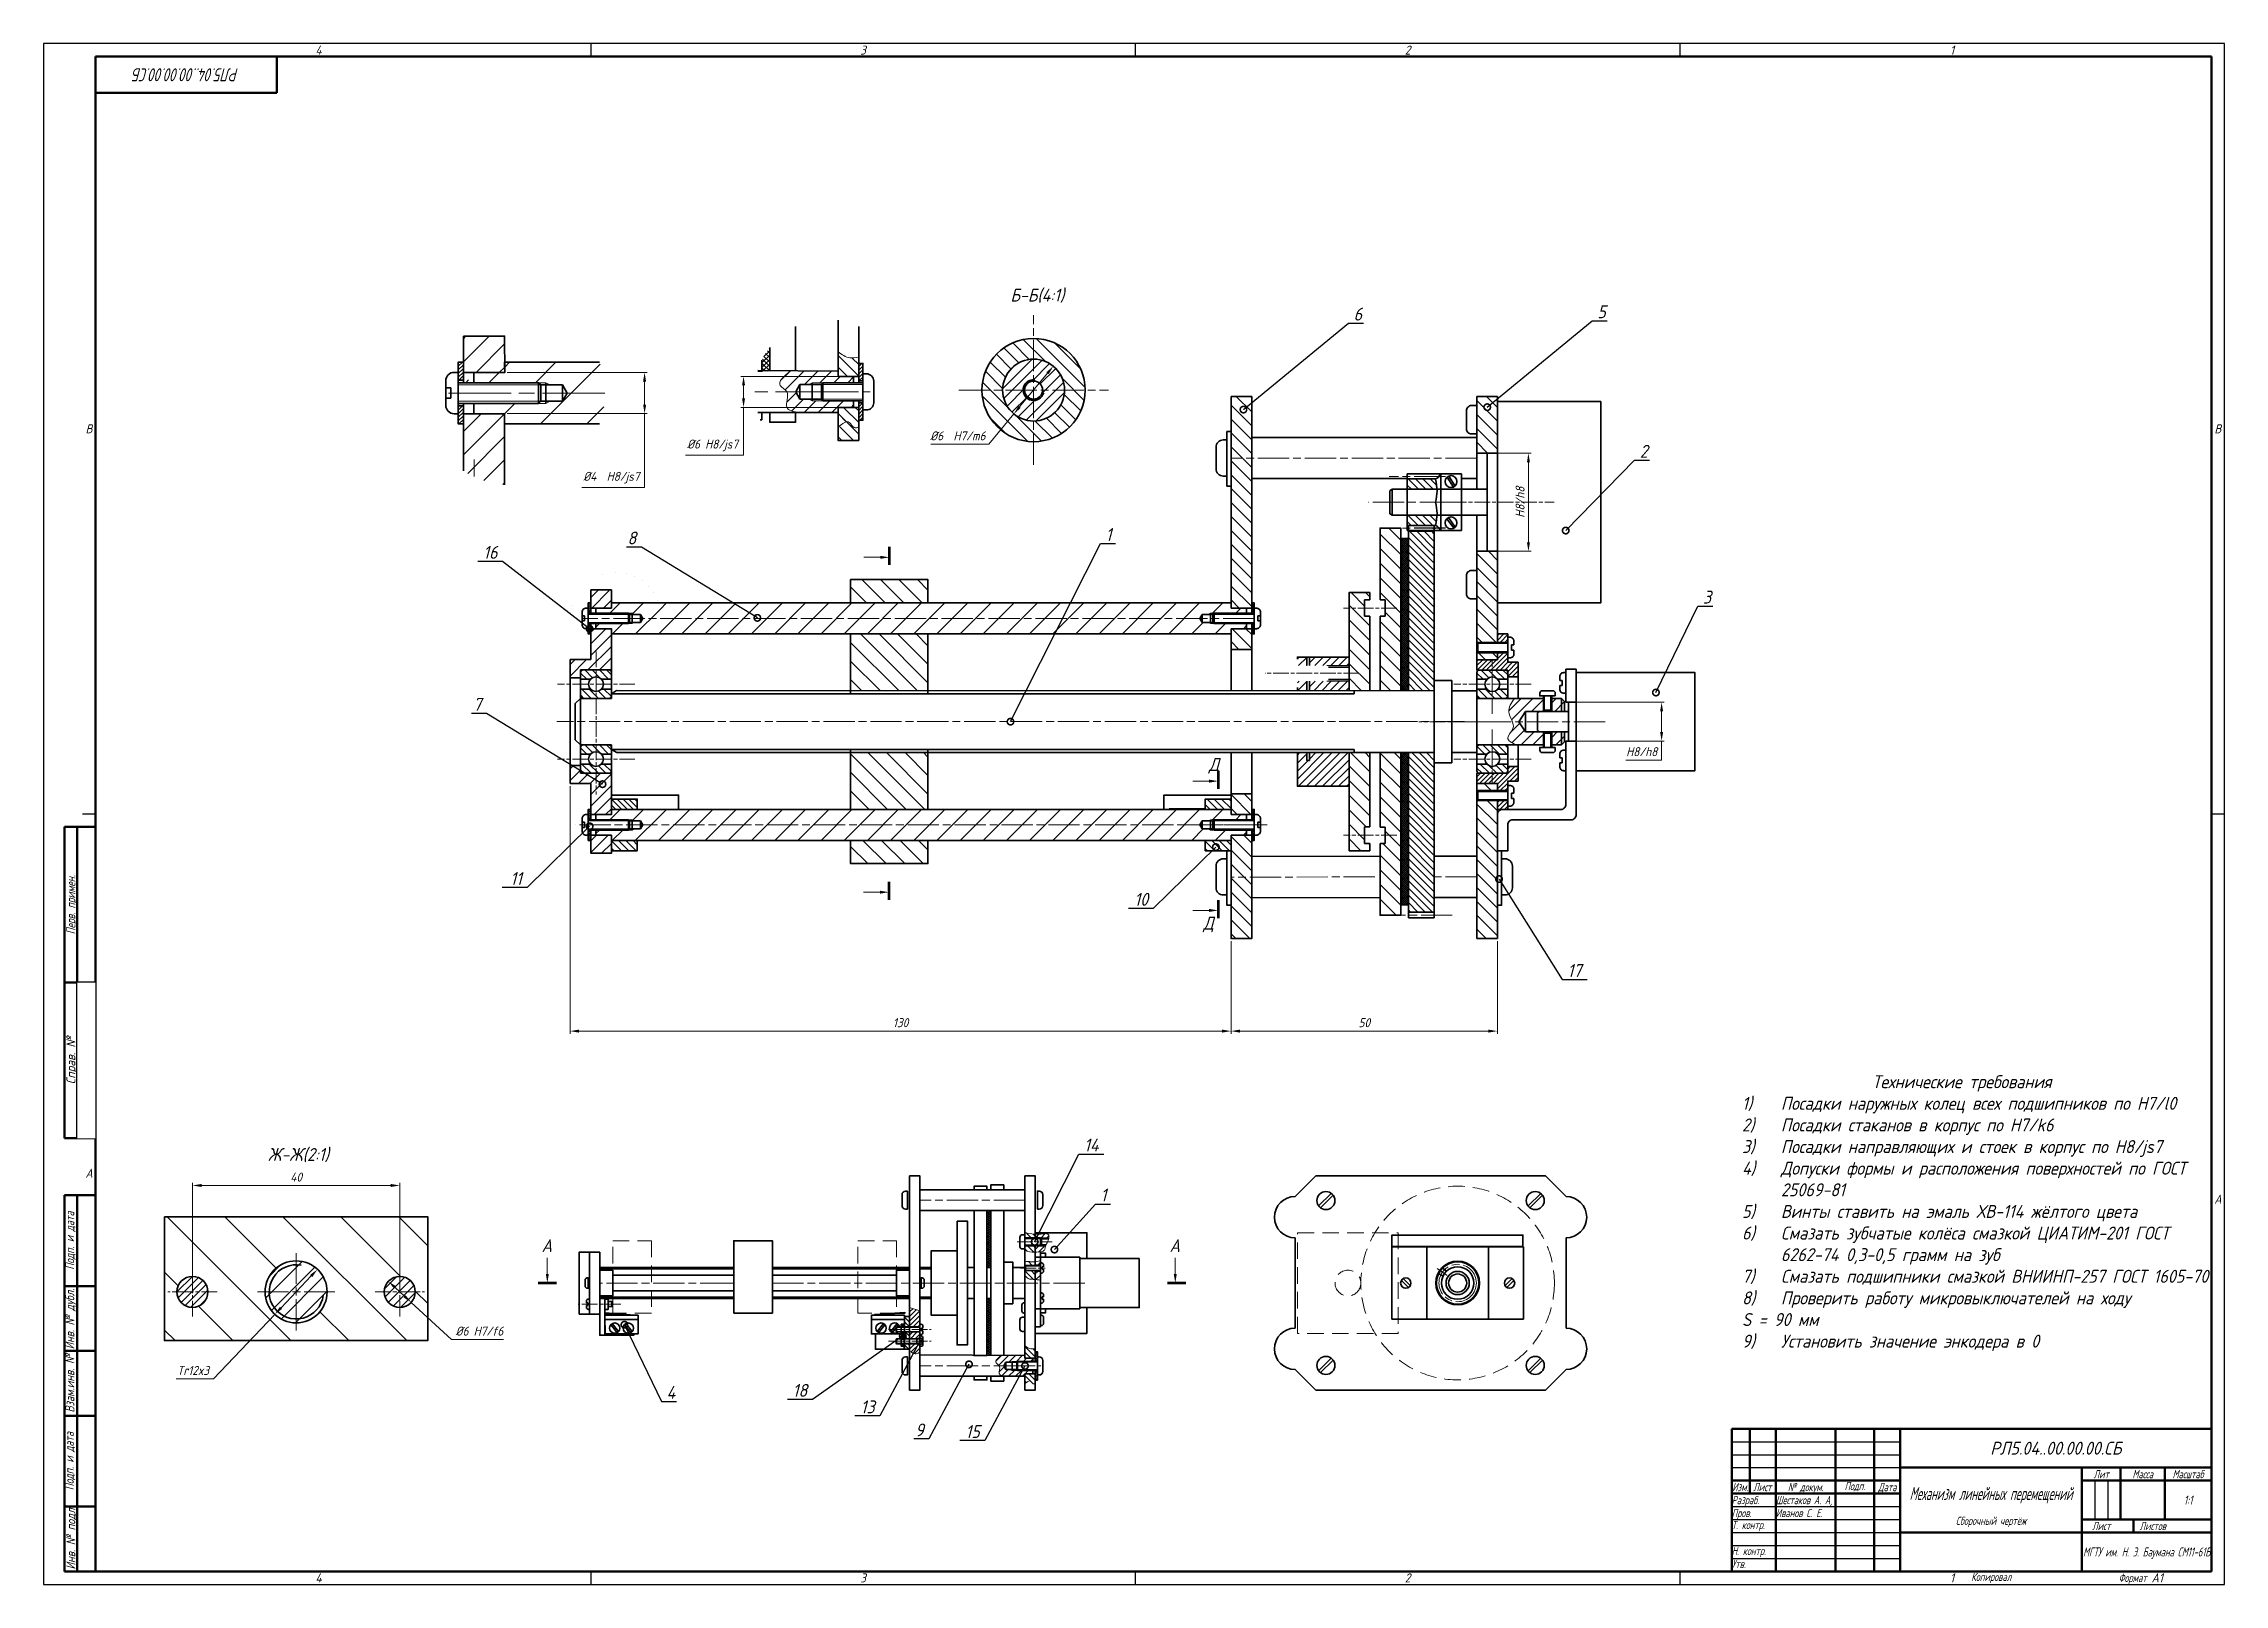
# Paper-space layout 'Лист1' of a CAD drawing. Header units: millimetres. Extents: x 0 to 841, y 0 to 594.
# The model-space entities are those that its viewports show. They can reach past a viewport. Long polylines and large blocks are cut down to what shows.
import ezdxf
from ezdxf import colors
from ezdxf.entities.mleader import LeaderData, LeaderLine
from ezdxf.enums import TextEntityAlignment as Align
from ezdxf.math import Vec2, Vec3

# ---------------------------------------------------------------- set-up
doc = ezdxf.new("R2010")
doc.units = ezdxf.units.MM
doc.set_wipeout_variables(frame=1)
for name, pattern in [('AM_ISO08W050', [18, 12, -1.5, 3, -1.5]), ('AM_ISO08W050x2', [9, 6, -0.75, 1.5, -0.75]), ('HIDDEN', [9.525, 6.35, -3.175])]:
    doc.linetypes.add(name, pattern=pattern)
doc.layers.get('0').update_dxf_attribs({"lineweight": 80})
for name, color, linetype, lineweight in [('AM_0', 7, 'Continuous', 35), ('AM_4', 3, 'Continuous', 15), ('AM_4N', 3, 'Continuous', 15), ('AM_5', 3, 'Continuous', 15), ('AM_6', 2, 'Continuous', 35), ('AM_7', 4, 'AM_ISO08W050', 15), ('AM_8', 1, 'Continuous', 15), ('AM_BOR', 7, 'Continuous', 35), ('окружности', 100, 'HIDDEN', 15), ('основные', 7, 'Continuous', 35), ('оч жирные', 7, 'Continuous', 70), ('тонкие', 2, 'Continuous', 15)]:
    doc.layers.add(name, color=color, linetype=linetype, lineweight=lineweight)
doc.layers.add('AM_VIEWS', color=1, linetype='Continuous', lineweight=15, plot=False)
doc.styles.add('ACGOSTTS', font='geniso.shx', dxfattribs={"oblique": 15})
doc.styles.get("Standard").update_dxf_attribs({"font": 'geniso.shx', "oblique": 15})
doc.dimstyles.new('AM_GOST$0', dxfattribs={"dimtxt": 3.5, "dimasz": 3.5, "dimexe": 1, "dimexo": 1, "dimgap": 1.5, "dimtad": 1, "dimtoh": 1, "dimtxsty": 'Standard', "dimcen": 0, "dimclrd": 256, "dimclre": 256, "dimclrt": 2, "dimadec": 0, "dimazin": 2, "dimtp": 0.1, "dimtm": 0.1, "dimtfac": 0.71, "dimtmove": 0, "dimatfit": 3, "dimfxl": 1, "dimtolj": 1, "dimlwd": -1, "dimlwe": -1, "dimarcsym": 1})
doc.dimstyles.new('AM_GOST$3', dxfattribs={"dimtxt": 3.5, "dimasz": 3.5, "dimexe": 1, "dimexo": 1, "dimgap": 1.5, "dimtad": 1, "dimtoh": 1, "dimtxsty": 'Standard', "dimcen": 0, "dimclrd": 256, "dimclre": 256, "dimclrt": 2, "dimadec": 0, "dimazin": 2, "dimtp": 0.1, "dimtm": 0.1, "dimtfac": 0.71, "dimtdec": 3, "dimtofl": 0, "dimtmove": 0, "dimatfit": 2, "dimfxl": 1, "dimtolj": 1, "dimlwd": -1, "dimlwe": -1, "dimarcsym": 1})
pattern_1 = [(135, (81.5114, -1817.2384), (-1.122532, -1.122532), [])]
pattern_2 = [(45, (13.109, -1747.8168), (-0.8980256, 0.8980256), [])]
pattern_3 = [(45, (13.10894, -1747.81682), (-0.21213203, 0.21213203), [])]
pattern_4 = [(45, (81.51137, -1817.23844), (-0.3535534, 0.3535534), [])]
pattern_5 = [(45, (-246.0944, -1820.0383), (-1.122532, 1.122532), [])]
pattern_6 = [(45, (-332.2357, -260.3908), (-0.3535534, 0.3535534), [])]
pattern_7 = [(135, (-229.4589, -490.5489), (-1.122532, -1.122532), [])]
pattern_8 = [(45, (-229.4589, -490.5489), (-0.3535534, 0.3535534), [])]
pattern_9 = [(315, (96.1496, -563.9429), (1.4142136, 1.4142136), [])]
pattern_10 = [(45, (-4.5894, -563.9429), (-0.8980256, 0.8980256), [])]
pattern_11 = [(315, (-156.259, -165.021), (1.4142136, 1.4142136), [])]
pattern_12 = [(315, (-503.541, -165.0045), (1.4142136, 1.4142136), [])]
pattern_13 = [(315, (-503.541, -194.0045), (1.4142136, 1.4142136), [])]
pattern_14 = [(315, (-196.542, 1860.2293), (1.4142136, 1.4142136), [])]
pattern_15 = [(45, (79.28616, -1377.50654), (-0.3535534, 0.3535534), [])]
pattern_16 = [(45, (79.28616, -1297.52747), (-0.3535534, 0.3535534), [])]
pattern_17 = [(45, (-177.77763, -1297.52747), (-0.3535534, 0.3535534), [])]
pattern_18 = [(45, (-177.79613, -1377.50654), (-0.3535534, 0.3535534), [])]

psp = doc.layouts.new('Лист1')

# ---------------------------------------------------------------- texts
at = {"layer": 'основные', "insert": (649.9786, 196.2864), "char_height": 5, "attachment_point": 1}
psp.add_mtext_dynamic_manual_height_columns('\\pxqc;Технические требования\\P\\pi-3,l4,q*,t4;1)^IПосадки наружных колец всех подшипников по H7/l0\\P2)^IПосадки стаканов в корпус по H7/k6\\P3)^IПосадки направляющих и стоек в корпус по H8/js7\\P4)^IДопуски формы и расположения поверхностей по ГОСТ 25069-81\\P5)^IВинты ставить на эмаль ХВ-114 жёлтого цвета\\P6)^IСмазать зубчатые колёса смазкой ЦИАТИМ-201 ГОСТ 6262-74 0,3-0,5 грамм на зуб\\P7)^IСмазать подшипники смазкой ВНИИНП-257 ГОСТ 1605-70\\P8)^IПроверить работу микровыключателей на ходу ^JS = 90 мм\\P9)^IУстановить значение энкодера в 0', width=179.564573, gutter_width=12.5, heights=[0], dxfattribs=at)

msp = doc.modelspace()

# ---------------------------------------------------------------- texts
at = {"layer": 'основные', "char_height": 5, "attachment_point": 1}
for s, insert in [('Б-Б(4:1)', (307.433, -909.422)), ('Д', (384.296, -1091.22)), ('Д', (382.149, -1152.679)), ('Ж-Ж(2:1)', (19.75, -1242.291)), ('А', (125.778, -1277.586)), ('А', (369.083, -1277.586))]:
    msp.add_mtext(s, dxfattribs=dict(at, insert=insert))

# ---------------------------------------------------------------- blocks, each defined once
blk = doc.blocks.new('GOST_A1_LANDSCAPE')
at = {"layer": 'AM_BOR', "color": 1, "lineweight": 25}
for p, q in [((841, 594), (0, 594)), ((0, 594), (0, 0)), ((211, 594), (211, 589)), ((421, 594), (421, 589)), ((631, 594), (631, 589)), ((841, 0), (841, 594)), ((20, 297), (15, 297)), ((841, 297), (836, 297)), ((0, 0), (841, 0)), ((211, 5), (211, 0)), ((421, 5), (421, 0)), ((631, 5), (631, 0))]:
    blk.add_line(p, q, dxfattribs=at)
at = {"layer": 'AM_BOR', "color": 7, "lineweight": 50}
for p, q in [((836, 589), (20, 589)), ((20, 589), (20, 5)), ((836, 5), (836, 589)), ((20, 5), (836, 5))]:
    blk.add_line(p, q, dxfattribs=at)
at = {"layer": 'AM_BOR', "color": 1, "lineweight": 25, "style": 'ACGOSTTS', "oblique": 15}
for s, p in [('4', (106, 591.5)), ('3', (316, 591.5)), ('2', (526, 591.5)), ('1', (736, 591.5)), ('B', (17.5, 445.5)), ('B', (838.5, 445.5)), ('A', (17.5, 158.5)), ('A', (838.5, 148.5)), ('4', (106, 2.5)), ('3', (316, 2.5)), ('2', (526, 2.5)), ('1', (736, 2.5))]:
    blk.add_text(s, height=3.5, dxfattribs=at).set_placement(p, align=Align.MIDDLE_CENTER)
blk = doc.blocks.new('GOST_FORM1')
at = {"layer": 'AM_BOR', "color": 7, "lineweight": 50}
for p, q in [((-185, 0), (-185, 55)), ((-185, 55), (0, 55)), ((-178, 55), (-178, 30)), ((-168, 55), (-168, 0)), ((-145, 55), (-145, 0)), ((-130, 55), (-130, 0)), ((-120, 55), (-120, 0)), ((0, 55), (0, 0)), ((-185, 35), (-120, 35)), ((-120, 40), (0, 40)), ((-50, 40), (-50, 0)), ((-50, 35), (0, 35)), ((-35, 40), (-35, 20)), ((-18, 40), (-18, 20)), ((-185, 30), (-120, 30)), ((-50, 20), (0, 20)), ((-30, 20), (-30, 15)), ((-120, 15), (0, 15)), ((0, 0), (-185, 0))]:
    blk.add_line(p, q, dxfattribs=at)
at = {"layer": 'AM_BOR', "color": 1, "lineweight": 25}
for p, q in [((-185, 50), (-120, 50)), ((-185, 45), (-120, 45)), ((-185, 40), (-120, 40)), ((-45, 35), (-45, 20)), ((-40, 35), (-40, 20)), ((-185, 25), (-120, 25)), ((-185, 20), (-120, 20)), ((-185, 15), (-120, 15)), ((-185, 10), (-120, 10)), ((-185, 5), (-120, 5))]:
    blk.add_line(p, q, dxfattribs=at)
at = {"layer": 'AM_BOR', "color": 1, "lineweight": 25, "style": 'ACGOSTTS', "oblique": 15, "width": 0.8}
for s, p in [('Изм.', (-181.7, 32.5)), ('Лист', (-173.2, 32.5)), ('№ докум.', (-156.5, 32.5)), ('Подп.', (-137.5, 32.9)), ('Дата', (-125, 32.5)), ('Лит', (-42.5, 37.5)), ('Масса', (-26.5, 37.5)), ('Масштаб', (-9, 37.5)), ('Лист', (-42.5, 17.5)), ('Листов', (-22.62, 17.5)), ('Копировал', (-84.92, -2.1))]:
    blk.add_text(s, height=3.17, dxfattribs=at).set_placement(p, align=Align.MIDDLE_CENTER)
for s, p in [('Разраб.', (-185, 27.5)), ('Пров.', (-185, 22.5)), ('Т. контр.', (-185, 17.9)), ('Н. контр.', (-185, 7.9)), ('Утв.', (-185, 2.9))]:
    blk.add_text(s, height=3.17, dxfattribs=at).set_placement(p, align=Align.MIDDLE_LEFT)
blk.add_text('Формат', height=3.17, dxfattribs=at).set_placement((-25, -2.5), align=Align.MIDDLE_RIGHT)
at = {"layer": 'AM_BOR', "color": 2, "lineweight": 25, "style": 'ACGOSTTS', "oblique": 15}
for tag, height, p in [('GEN-TITLE-PARTNO{23}', 5, (-60, 47.5)), ('GEN-TITLE-CMPNY{13}', 3.5, (-25, 7.5))]:
    blk.add_attdef(tag, text='', height=height, dxfattribs=at).set_placement(p, align=Align.MIDDLE_CENTER)
for tag, height, width, p in [('GEN-TITLE-NAME{6.5}', 3.17, 0.8, (-168, 27.5)), ('GEN-TITLE-CHKM{6.5}', 3.17, 0.8, (-168, 22.5)), ('GEN-TITLE-ENG{6.5}', 3.17, 0.8, (-168, 17.5)), ('GEN-TITLE-AUTH{6.5}', 3.17, 0.8, (-168, 12.5)), ('GEN-TITLE-APPD{6.5}', 3.17, 0.8, (-168, 7.5)), ('GEN-TITLE-MAT2{9}', 3.5, 0.9, (-85, 9.25)), ('GEN-TITLE-APPM{6.5}', 3.17, 0.8, (-168, 2.5)), ('GEN-TITLE-MAT3{9}', 3.5, 0.9, (-85, 4.37))]:
    blk.add_attdef(tag, text='', height=height, dxfattribs=dict(at, width=width)).set_placement(p, align=Align.MIDDLE_LEFT)
at = {"layer": 'AM_BOR', "color": 2, "lineweight": 25, "style": 'ACGOSTTS', "oblique": 15, "width": 0.8}
for tag, height, p in [('GEN-TITLE-DES1{13}', 5, (-85, 30)), ('GEN-TITLE-LIT1{1}', 3.5, (-47.9, 27.5)), ('GEN-TITLE-LIT2{1.1}', 3.5, (-42.9, 27.5)), ('GEN-TITLE-LIT3{1.1}', 3.5, (-37.9, 27.5)), ('GEN-TITLE-WT{4}', 3.5, (-27, 27.5)), ('GEN-TITLE-SCA{6}', 3.5, (-9, 27.5)), ('GEN-TITLE-DES2{21}', 3.17, (-85, 19.5)), ('GEN-TITLE-SHEET{2.2}', 3.17, (-34.5, 17.5)), ('GEN-TITLE-NUMSHTS{5}', 3.17, (-9.12, 17.5))]:
    blk.add_attdef(tag, text='', height=height, dxfattribs=at).set_placement(p, align=Align.MIDDLE_CENTER)
at = {"layer": 'AM_BOR', "color": 1, "lineweight": 25, "style": 'ACGOSTTS', "oblique": 15, "width": 0.8}
blk.add_attdef('GEN-TITLE-AUTHT{5}', text='', height=3.17, dxfattribs=at).set_placement((-185, 12.9), align=Align.MIDDLE_LEFT)
at = {"layer": 'AM_BOR', "color": 2, "lineweight": 25, "style": 'ACGOSTTS', "oblique": 15, "width": 0.9}
blk.add_attdef('GEN-TITLE-MAT1{9}', text='', height=3.5, dxfattribs=at).set_placement((-86.5, 7.5), align=Align.MIDDLE_RIGHT)
at = {"layer": 'AM_BOR', "color": 2, "lineweight": 25, "style": 'ACGOSTTS', "oblique": 15}
blk.add_attdef('GEN-TITLE-SIZ{15.7}', text='', height=3.5, dxfattribs=at).set_placement((-23.1, -2.5), align=Align.MIDDLE_LEFT)
blk = doc.blocks.new('GOST_EXT12')
at = {"layer": 'AM_BOR', "color": 7, "lineweight": 50, "ltscale": 0.3}
for p, q in [((0, 287), (-12, 287)), ((-12, 287), (-12, 167)), ((-7, 167), (-7, 287)), ((0, 167), (0, 287)), ((-12, 227), (0, 227)), ((-12, 167), (0, 167))]:
    blk.add_line(p, q, dxfattribs=at)
at = {"layer": 'AM_BOR', "color": 7, "lineweight": 50}
for p, q in [((0, 145), (-12, 145)), ((-12, 145), (-12, 110)), ((-12, 0), (-12, 145)), ((-7, 0), (-7, 145)), ((0, 145), (0, 0)), ((0, 110), (-12, 110)), ((-12, 110), (-12, 85)), ((0, 85), (-12, 85)), ((-12, 85), (-12, 60)), ((0, 60), (-12, 60)), ((-12, 60), (-12, 25)), ((0, 25), (-12, 25)), ((-12, 25), (-12, 0)), ((0, 0), (-12, 0))]:
    blk.add_line(p, q, dxfattribs=at)
at = {"layer": 'AM_BOR', "color": 1, "lineweight": 25, "style": 'ACGOSTTS', "oblique": 15}
for s, width, p in [('Перв. примен.', 0.821392, (-9.5, 257)), ('Подп. и дата', 0.842977, (-9.95, 127.5)), ('Инв. № дубл.', 0.891828, (-9.9, 97.31)), ('Взам.инв. №', 0.899981, (-9.9, 72.5)), ('Подп. и дата', 0.842977, (-10.13, 42.5)), ('Инв. № подл', 0.910904, (-9.5, 12.5))]:
    blk.add_text(s, height=3.5, rotation=90, dxfattribs=dict(at, width=width)).set_placement(p, align=Align.MIDDLE_CENTER)
blk.add_text('Справ. №', height=3.5, rotation=90, dxfattribs=at).set_placement((-9.5, 197), align=Align.MIDDLE_CENTER)
at = {"layer": 'AM_BOR', "color": 2, "lineweight": 25, "style": 'ACGOSTTS', "oblique": 15, "width": 0.8}
for tag, p in [('GEN-TITLE-FREF{16}', (-3.5, 257)), ('GEN-TITLE-RPARTNO{16}', (-3.5, 197)), ('GEN-TITLE-SDT2{10}', (-3.5, 127.5)), ('GEN-TITLE-CSTKN{7}', (-3.5, 97.5)), ('GEN-TITLE-RSTKN{7}', (-3.5, 72.5)), ('GEN-TITLE-SDT1{10}', (-3.5, 42.5)), ('GEN-TITLE-STKN{7}', (-3.5, 12.5))]:
    blk.add_attdef(tag, text='', height=3.17, rotation=90, dxfattribs=at).set_placement(p, align=Align.MIDDLE_CENTER)
blk.add_wipeout([(-7, 227), (-7, 167), (0, 167), (0, 227)])
blk = doc.blocks.new('GOST_EXT3_L')
at = {"layer": 'AM_BOR', "color": 7, "lineweight": 50}
for p, q in [((0, 0), (70, 0)), ((0, -14), (0, 0)), ((70, 0), (70, -14)), ((70, -14), (0, -14))]:
    blk.add_line(p, q, dxfattribs=at)
at = {"layer": 'AM_BOR', "color": 2, "lineweight": 25, "style": 'ACGOSTTS', "oblique": 15, "width": 0.8}
blk.add_attdef('GEN-TITLE-PARTNO{11.7}', text='', height=5, rotation=180, dxfattribs=at).set_placement((35, -7), align=Align.MIDDLE_CENTER)
blk = doc.blocks.new('*D140')
at = {"layer": 'AM_5', "linetype": 'ByBlock', "transparency": 16777216}
for p, q in [((457.93, 247.99), (457.93, 212.3)), ((560.67, 247.99), (560.67, 212.3)), ((461.43, 213.3), (557.17, 213.3))]:
    blk.add_line(p, q, dxfattribs=at)
at = {"layer": 'AM_5', "transparency": 16777216}
for points in [[(461.43, 213.88), (461.43, 212.72), (457.93, 213.3)], [(557.17, 213.88), (557.17, 212.72), (560.67, 213.3)]]:
    blk.add_solid(points, dxfattribs=at)
at = {"layer": 'Defpoints', "color": 0, "transparency": 16777216}
for p in [(457.93, 248.99), (560.67, 248.99), (560.67, 213.3)]:
    blk.add_point(p, dxfattribs=at)
at = {"layer": 'AM_5', "color": 2, "transparency": 16777216, "insert": (509.3, 216.55), "char_height": 3.5, "attachment_point": 5}
blk.add_mtext('\\A1;50', dxfattribs=at)
blk = doc.blocks.new('*D141')
at = {"layer": 'AM_5', "linetype": 'ByBlock', "transparency": 16777216}
for p, q in [((203.02, 307.71), (203.02, 212.3)), ((457.93, 247.99), (457.93, 212.3)), ((454.43, 213.3), (206.52, 213.3))]:
    blk.add_line(p, q, dxfattribs=at)
at = {"layer": 'AM_5', "transparency": 16777216}
for points in [[(206.52, 213.88), (206.52, 212.72), (203.02, 213.3)], [(454.43, 213.88), (454.43, 212.72), (457.93, 213.3)]]:
    blk.add_solid(points, dxfattribs=at)
at = {"layer": 'Defpoints', "color": 0, "transparency": 16777216}
for p in [(203.02, 308.71), (457.93, 248.99), (203.02, 213.3)]:
    blk.add_point(p, dxfattribs=at)
at = {"layer": 'AM_5', "color": 2, "transparency": 16777216, "insert": (330.48, 216.55), "char_height": 3.5, "attachment_point": 5}
blk.add_mtext('\\A1;130', dxfattribs=at)
blk = doc.blocks.new('*D142')
at = {"layer": 'AM_5', "linetype": 'ByBlock', "transparency": 16777216}
for p, q in [((57.39, 113.77), (57.39, 154.79)), ((133.87, 153.79), (60.89, 153.79)), ((137.37, 113.77), (137.37, 154.79))]:
    blk.add_line(p, q, dxfattribs=at)
at = {"layer": 'AM_5', "transparency": 16777216}
for points in [[(60.89, 154.37), (60.89, 153.21), (57.39, 153.79)], [(133.87, 154.37), (133.87, 153.21), (137.37, 153.79)]]:
    blk.add_solid(points, dxfattribs=at)
at = {"layer": 'Defpoints', "color": 0, "transparency": 16777216}
for p in [(57.39, 153.79), (57.39, 112.77), (137.37, 112.77)]:
    blk.add_point(p, dxfattribs=at)
at = {"layer": 'AM_5', "color": 2, "transparency": 16777216, "insert": (97.38, 157.04), "char_height": 3.5, "attachment_point": 5}
blk.add_mtext('\\A1;40', dxfattribs=at)
blk = doc.blocks.new('*D43')
at = {"layer": 'AM_5', "linetype": 'ByBlock', "transparency": 16777216}
for p, q in [((321.83, -942.15), (311, -955.25)), ((308.77, -957.95), (299.07, -969.68)), ((299.07, -969.68), (276.56, -969.68))]:
    blk.add_line(p, q, dxfattribs=at)
at = {"layer": 'AM_5', "transparency": 16777216}
for points in [[(321.38, -941.78), (322.28, -942.52), (324.06, -939.45)], [(310.55, -954.88), (311.45, -955.62), (308.77, -957.95)]]:
    blk.add_solid(points, dxfattribs=at)
at = {"layer": 'Defpoints', "color": 0, "transparency": 16777216}
for p in [(324.06, -939.45), (308.77, -957.95)]:
    blk.add_point(p, dxfattribs=at)
at = {"layer": 'AM_5', "color": 2, "transparency": 16777216, "insert": (287.07, -966.43), "char_height": 3.5, "attachment_point": 5}
blk.add_mtext('\\A1;%%C6 {}{\\C2; H7/m6}', dxfattribs=at)
blk = doc.blocks.new('_DotSmall')
at = {"color": 0, "linetype": 'ByBlock', "const_width": 0.5}
blk.add_lwpolyline([(-0.0625, 0, 1), (0.0625, 0, 1)], format="xyb", close=True, dxfattribs=at)
blk = doc.blocks.new('GENZOOCRV1AP5')
at = {"layer": 'AM_8'}
h = blk.add_hatch(dxfattribs=at)
h.set_pattern_fill('ANSI31', color=256, style=0)
h.set_pattern_definition([(45, (-75.172, -340.37), (-2.245064, 2.245064), [])])
h.paths.add_polyline_path([(4.96, 2), (-8.59, 2), (-8.59, 4), (-1.58, 3.97), (-1.59, 5.99), (-1.59, 10.02), (-1.59, 11.01), (-9.59, 11.01), (-9.59, 2)])
edge = h.paths.add_edge_path()
edge.add_line((-1.59, -17.77), (-1.59, -4))
edge.add_line((-1.59, -4), (-8.59, -4))
edge.add_line((-8.59, -4), (-9.59, -4))
edge.add_line((-9.59, -4), (-9.59, -15.04))
edge.add_arc((0, 0), 17.84, 237.4737, 264.8844)
h = blk.add_hatch(dxfattribs=at)
h.set_pattern_fill('_U', color=256, scale=0.5, angle=45, style=0, pattern_type=0)
h.set_pattern_definition(pattern_6)
h.paths.add_polyline_path([(-10.59, 6), (-10.59, 4), (-10.59, 2.48), (-9.59, 2.48), (-9.59, 6)])
h = blk.add_hatch(dxfattribs=at)
h.set_pattern_fill('ANSI31', color=256, scale=2, style=0)
h.set_pattern_definition([(45, (-75.172, -340.37), (-4.49013, 4.49013), [])])
edge = h.paths.add_edge_path()
edge.add_arc((0, 0), 17.84, 0, 19.6314)
edge.add_line((16.8, 5.99), (-1.59, 5.99))
edge.add_line((-1.59, 5.99), (-1.58, 3.97))
edge.add_line((-1.58, 3.97), (-7.59, 4))
edge.add_line((-7.59, 4), (-7.59, 2))
edge.add_line((-7.59, 2), (4.96, 2))
edge.add_line((4.96, 2), (6.41, 2))
edge.add_line((6.41, 2), (7.21, 1.57))
edge.add_line((7.21, 1.57), (9.61, 1.57))
edge.add_line((9.61, 1.57), (10.51, 0))
edge.add_line((10.51, 0), (17.84, 0))
edge = h.paths.add_edge_path()
edge.add_arc((0, 0), 17.84, 340.3927, 360)
edge.add_line((17.84, 0), (10.51, 0))
edge.add_line((10.51, 0), (9.61, -1.57))
edge.add_line((9.61, -1.57), (7.21, -1.57))
edge.add_line((7.21, -1.57), (6.41, -2))
edge.add_line((6.41, -2), (4.96, -2))
edge.add_line((4.96, -2), (4.96, -2))
edge.add_line((4.96, -2), (-7.59, -2))
edge.add_line((-7.59, -2), (-7.59, -4))
edge.add_line((-7.59, -4), (-5.59, -4))
edge.add_line((-5.59, -4), (-1.59, -4))
edge.add_line((-1.59, -4), (-1.59, -5.98))
edge.add_line((-1.59, -5.98), (16.8, -5.99))
h = blk.add_hatch(dxfattribs=at)
h.set_pattern_fill('_U', color=256, scale=0.5, angle=45, style=0, pattern_type=0)
h.set_pattern_definition(pattern_6)
h.paths.add_polyline_path([(-10.59, -2.48), (-10.59, -4), (-10.59, -6), (-9.59, -6), (-9.59, -2.48)])
at = {"layer": 'AM_0'}
for p, q in [((5.41, 1.57), (9.61, 1.57)), ((6.41, -2), (6.41, 2)), ((10.51, 0), (9.61, 1.57)), ((9.61, -1.57), (9.61, 1.57)), ((10.51, 0), (9.61, -1.57)), ((5.41, -1.57), (9.61, -1.57))]:
    blk.add_line(p, q, dxfattribs=at)
at = {"layer": 'AM_4'}
for p, q in [((5.41, 1.57), (-10.59, 1.57)), ((6.41, 2), (4.96, 2)), ((6.41, 2), (7.21, 1.57)), ((5.41, -1.57), (-10.59, -1.57)), ((6.41, -2), (4.96, -2)), ((6.41, -2), (7.21, -1.57))]:
    blk.add_line(p, q, dxfattribs=at)
at = {"layer": 'AM_7'}
for p, q in [((17.84, 0), (-12.58, 0)), ((16.8, -5.99), (-1.59, -5.98))]:
    blk.add_line(p, q, dxfattribs=at)
at = {"layer": 'AM_7', "linetype": 'AM_ISO08W050x2'}
blk.add_line((-7.48, -12.87), (-7.48, -16.19), dxfattribs=at)
at = {"layer": 'основные'}
for p, q in [((-9.59, 2), (-9.59, 11.01)), ((-11.99, 1), (-12.99, 1)), ((-11.99, -1), (-11.99, 1)), ((-9.59, 2.48), (-10.59, 2.48)), ((4.96, 2), (-10.59, 2)), ((-5.59, 4), (-9.59, 4)), ((4.96, -2), (4.96, 2)), ((5.41, 1.57), (4.96, 2)), ((5.41, -1.57), (5.41, 1.57)), ((-12.99, -1), (-11.99, -1)), ((-10.59, -2), (4.96, -2)), ((-9.59, -2.48), (-10.59, -2.48)), ((-9.59, -15.04), (-9.59, -2)), ((0.96, -2), (-9.59, -2)), ((-5.59, -4), (-9.59, -4)), ((-1.59, -17.77), (-1.59, -4)), ((4.96, -2), (5.41, -1.57)), ((-1.59, -7.55), (-1.59, -4.42)), ((-1.59, -17.77), (-1.59, -15.99))]:
    blk.add_line(p, q, dxfattribs=at)
for points in [[(-1.58, 3.97), (-1.59, 11.01), (-9.59, 11.01)], [(-9.59, -2), (-9.59, -6), (-10.59, -6), (-10.59, 6), (-9.59, 6), (-9.59, 2)], [(-1.58, 3.97), (-1.59, 5.99), (16.8, 5.99)], [(-7.59, 2), (-7.59, 4), (-1.59, 3.97), (-1.59, 3.97)], [(-1.59, -4), (-1.59, -4), (-7.59, -4), (-7.59, -2)], [(16.8, -5.99), (-1.59, -5.99), (-1.59, -4)], [(-1.59, -5.29), (-1.59, -17.29)]]:
    blk.add_lwpolyline(points, dxfattribs=at)
for points in [[(-12.99, 1), (-12.99, 2.4, -0.414214), (-11.39, 4), (-10.59, 4), (-10.59, -4), (-11.39, -4, -0.414214), (-12.99, -2.4), (-12.99, 1)], [(-12.99, 1), (-12.99, 2.4, -0.414214), (-11.39, 4), (-10.59, 4), (-10.59, 2)], [(-12.99, 1), (-12.99, 2.4, -0.414214), (-11.39, 4), (-10.59, 4)], [(-10.59, 4), (-11.39, 4, 0.414214), (-12.99, 2.4), (-12.99, -1)], [(-10.59, -2), (-10.59, -4), (-11.39, -4, -0.414214), (-12.99, -2.4), (-12.99, 1)], [(-12.99, -1), (-12.99, -2.4, 0.414214), (-11.39, -4), (-10.59, -4)], [(-10.59, -4), (-11.39, -4, -0.414214), (-12.99, -2.4), (-12.99, -1)]]:
    blk.add_lwpolyline(points, format="xyb", dxfattribs=at)
blk = doc.blocks.new('*D125')
at = {"layer": 'AM_5', "linetype": 'ByBlock', "transparency": 16777216}
for p, q in [((112.49, -941.89), (166.7, -941.89)), ((165.7, -945.39), (165.7, -954.34)), ((112.48, -957.84), (166.7, -957.84)), ((165.7, -957.84), (165.7, -986.41)), ((165.7, -986.41), (141.44, -986.41))]:
    blk.add_line(p, q, dxfattribs=at)
at = {"layer": 'AM_5', "transparency": 16777216}
for points in [[(165.12, -945.39), (166.29, -945.39), (165.7, -941.89)], [(165.12, -954.34), (166.29, -954.34), (165.7, -957.84)]]:
    blk.add_solid(points, dxfattribs=at)
at = {"layer": 'Defpoints', "color": 0, "transparency": 16777216}
for p in [(111.49, -941.89), (111.48, -957.84), (165.7, -957.84)]:
    blk.add_point(p, dxfattribs=at)
at = {"layer": 'AM_5', "color": 2, "transparency": 16777216, "insert": (152.82, -982.65), "char_height": 3.5, "attachment_point": 5}
blk.add_mtext('\\A1;%%C4 {}{\\C2; H8/js7}', dxfattribs=at)
blk = doc.blocks.new('GENZOONAXZ9P5')
at = {"layer": 'AM_8'}
h = blk.add_hatch(dxfattribs=at)
h.set_pattern_fill('_U', color=256, scale=0.61, angle=45, style=0, double=1, pattern_type=0)
h.set_pattern_definition([(45, (-293.8613, -419.08837), (-0.43133514, 0.43133514), []), (135, (-293.8613, -419.08837), (-0.43133514, -0.43133514), [])])
edge = h.paths.add_edge_path()
edge.add_line((-11.14, 4), (-11.14, 8.56))
edge.add_arc((0, 0), 14.05, 142.4608, 154.1212)
edge.add_line((-12.64, 6.13), (-12.64, 4))
edge.add_line((-12.64, 4), (-11.14, 4))
h = blk.add_hatch(dxfattribs=at)
h.set_pattern_fill('ANSI31', color=256, scale=0.5, angle=90, style=0)
h.set_pattern_definition(pattern_7)
h.paths.add_polyline_path([(6.11, -9.39), (6.11, -6.89), (6.11, -3), (5.11, -3), (2.11, -3), (2.11, -4), (2.11, -6.83), (2.11, -9.39)])
edge = h.paths.add_edge_path(flags=16)
edge.add_spline(control_points=[(6.11, -6.89), (5.8, -6.95), (5, -7.11), (4.17, -5.03), (2.95, -6.69), (2.11, -6.83)], knot_values=[0, 0, 0, 0, 0.87456, 2.243356, 4.583662, 4.583662, 4.583662, 4.583662], degree=3, periodic=0)
edge.add_spline(control_points=[(2.11, -6.83), (2.91, -6.19), (4.18, -5.25), (4.99, -6.95), (5.81, -7.13), (6.11, -6.89)], knot_values=[0, 0, 0, 0, 2.340306, 3.709102, 4.583662, 4.583662, 4.583662, 4.583662], degree=3, periodic=0)
edge = h.paths.add_edge_path()
edge.add_line((6.11, 3), (6.11, 6.72))
edge.add_spline(control_points=[(6.11, 6.72), (5.53, 6.61), (4.03, 6.14), (2.98, 7.89), (2.11, 7.74)], knot_values=[0, 0, 0, 0, 1.7259, 4.277618, 4.277618, 4.277618, 4.277618], degree=3, periodic=0)
edge.add_line((2.11, 7.74), (2.11, 3))
edge.add_line((2.11, 3), (5.11, 3))
edge.add_line((5.11, 3), (6.11, 3))
h = blk.add_hatch(dxfattribs=at)
h.set_pattern_fill('_U', color=256, scale=0.5, angle=45, style=0, pattern_type=0)
h.set_pattern_definition(pattern_8)
h.paths.add_polyline_path([(6.11, 5.5), (6.11, 2.11), (6.91, 2.11), (6.91, 5.5)])
h = blk.add_hatch(dxfattribs=at)
h.set_pattern_fill('ANSI31', color=256, scale=0.6, style=0)
h.set_pattern_definition([(45, (-229.4589, -490.549), (-1.3470384, 1.3470384), [])])
edge = h.paths.add_edge_path()
edge.add_line((5.11, -3), (2.11, -3))
edge.add_line((2.11, -3), (2.11, -4))
edge.add_line((2.11, -4), (-5.31, -4))
edge.add_spline(control_points=[(-5.31, -4), (-6.45, -3.83), (-8.81, -3.48), (-7.35, -0.85), (-7.83, 0)], knot_values=[5.21389, 5.21389, 5.21389, 5.21389, 7.934252, 10.909881, 10.909881, 10.909881, 10.909881], degree=3, periodic=0)
edge.add_spline(control_points=[(-7.83, 0), (-8.12, 0.5), (-10.25, 1.46), (-8.37, 3.02), (-7.13, 4.07)], knot_values=[0, 0, 0, 0, 1.747149, 5.21389, 5.21389, 5.21389, 5.21389], degree=3, periodic=0)
edge.add_line((-7.13, 4.07), (2.11, 4))
edge.add_line((2.11, 4), (2.11, 3))
edge.add_line((2.11, 3), (5.11, 3))
edge.add_line((5.11, 3), (5.11, 1.75))
edge.add_line((5.11, 1.75), (-2.89, 1.75))
edge.add_line((-2.89, 1.75), (-3.49, 1.43))
edge.add_line((-3.49, 1.43), (-5.29, 1.43))
edge.add_line((-5.29, 1.43), (-6.11, 0))
edge.add_line((-6.11, 0), (-5.29, -1.43))
edge.add_line((-5.29, -1.43), (-3.49, -1.43))
edge.add_line((-3.49, -1.43), (-2.89, -1.75))
edge.add_line((-2.89, -1.75), (-0.85, -1.75))
edge.add_line((-0.85, -1.75), (5.11, -1.75))
edge.add_line((5.11, -1.75), (5.11, -3))
h = blk.add_hatch(dxfattribs=at)
h.set_pattern_fill('ANSI31', color=256, scale=0.5, angle=90, style=0)
h.set_pattern_definition(pattern_7)
edge = h.paths.add_edge_path()
edge.add_line((2.11, -3), (2.11, -4))
edge.add_line((2.11, -4), (2.11, -6.83))
edge.add_spline(control_points=[(2.11, -6.83), (2.91, -6.19), (4.18, -5.17), (5, -7.09), (5.8, -6.95), (6.11, -6.89)], knot_values=[0, 0, 0, 0, 2.340306, 3.709102, 4.583662, 4.583662, 4.583662, 4.583662], degree=3, periodic=0)
edge.add_line((6.11, -6.89), (6.11, -3))
edge.add_line((6.11, -3), (5.11, -3))
edge.add_line((5.11, -3), (2.11, -3))
h = blk.add_hatch(dxfattribs=at)
h.set_pattern_fill('_U', color=256, scale=0.5, angle=45, style=0, pattern_type=0)
h.set_pattern_definition(pattern_8)
h.paths.add_polyline_path([(6.91, -5.5), (6.91, -2.11), (6.11, -2.11), (6.11, -5.5)])
at = {"layer": 'AM_0'}
for p, q in [((-6.11, 0), (-5.29, 1.43)), ((-6.11, 0), (-5.29, -1.43)), ((-1.09, 1.43), (-5.29, 1.43)), ((-5.29, -1.43), (-5.29, 1.43)), ((-2.89, -1.75), (-2.89, 1.75)), ((-1.09, -1.43), (-5.29, -1.43))]:
    blk.add_line(p, q, dxfattribs=at)
at = {"layer": 'AM_4'}
for p, q in [((-2.89, 1.75), (-3.49, 1.43)), ((6.06, 1.75), (-2.89, 1.75)), ((-1.09, 1.43), (6.91, 1.43)), ((-2.89, -1.75), (-3.49, -1.43)), ((6.06, -1.75), (-2.89, -1.75)), ((-1.09, -1.43), (6.91, -1.43))]:
    blk.add_line(p, q, dxfattribs=at)
at = {"layer": 'AM_7'}
blk.add_line((2.11, 0), (-14.05, 0), dxfattribs=at)
at = {"layer": 'AM_7', "linetype": 'AM_ISO08W050x2'}
blk.add_line((-9.11, 0), (9.11, 0), dxfattribs=at)
at = {"layer": 'основные'}
for p, q in [((2.11, 13.89), (2.11, 3)), ((-11.14, 8.56), (-11.14, 4)), ((-11.14, 4), (-11.14, 8.56)), ((-6.14, 4), (-6.14, 12.63)), ((6.11, 1.75), (6.11, 12.65)), ((-12.64, 6.13), (-12.64, 4)), ((-12.64, 4), (-12.64, 6.13)), ((-0.85, 1.75), (-1.09, 1.43)), ((-1.09, 1.43), (-1.09, -1.43)), ((-0.85, 1.75), (6.91, 1.75)), ((-0.85, 1.75), (-0.85, -1.75)), ((5.11, 3), (6.11, 3)), ((6.11, 2.11), (6.91, 2.11)), ((-0.85, -1.75), (-1.09, -1.43)), ((-0.85, -1.75), (6.91, -1.75)), ((5.11, -3), (6.11, -3)), ((6.11, -2.11), (6.91, -2.11))]:
    blk.add_line(p, q, dxfattribs=at)
for points in [[(-12.64, 6.13), (-12.64, 4), (-13.47, 4)], [(6.11, 1.75), (6.11, 5.5), (6.91, 5.5), (6.91, -5.5), (6.11, -5.5), (6.11, -1.75)], [(2.11, 3), (2.11, 4), (-13.43, 4.11)], [(5.11, 1.75), (5.11, 3), (2.11, 3), (2.11, 3)], [(-13.47, -4), (2.11, -4), (2.11, -3)], [(-12.97, -5.4), (-12.64, -5.4), (-12.64, -4)], [(-11.14, -4), (-11.14, -5.89), (-6.14, -5.89), (-6.14, -4)], [(2.11, -3), (2.11, -3), (5.11, -3), (5.11, -1.75)], [(2.11, -4), (2.11, -9.39), (6.11, -9.39), (6.11, -1.75)]]:
    blk.add_lwpolyline(points, dxfattribs=at)
blk.add_lwpolyline([(6.91, -3.5), (7.61, -3.5, 0.414214), (9.01, -2.1), (9.01, 2.1, 0.414214), (7.61, 3.5), (6.91, 3.5)], format="xyb", close=True, dxfattribs=at)
at = {"layer": 'тонкие'}
for points in [[(2.11, 7.74), (4.39, 6.59), (6.11, 6.72)], [(-7.13, 4.07), (-9.09, 1.21), (-7.83, 0), (-7.83, -2.98), (-5.31, -4)], [(2.11, -6.83), (4.27, -5.92), (5.24, -6.89), (6.11, -6.89)]]:
    blk.add_spline(points, degree=3, dxfattribs=at)
blk = doc.blocks.new('*D126')
at = {"layer": 'AM_5', "linetype": 'ByBlock', "transparency": 16777216}
for p, q in [((245.68, -943.4), (203.04, -943.4)), ((204.04, -946.9), (204.04, -951.9)), ((245.68, -955.4), (203.04, -955.4)), ((204.04, -955.4), (204.04, -973.9)), ((204.04, -973.9), (181.5, -973.9))]:
    blk.add_line(p, q, dxfattribs=at)
at = {"layer": 'AM_5', "transparency": 16777216}
for points in [[(203.46, -946.9), (204.62, -946.9), (204.04, -943.4)], [(203.46, -951.9), (204.62, -951.9), (204.04, -955.4)]]:
    blk.add_solid(points, dxfattribs=at)
at = {"layer": 'Defpoints', "color": 0, "transparency": 16777216}
for p in [(246.68, -943.4), (204.04, -955.4), (246.68, -955.4)]:
    blk.add_point(p, dxfattribs=at)
at = {"layer": 'AM_5', "color": 2, "transparency": 16777216, "insert": (192.02, -970.14), "char_height": 3.5, "attachment_point": 5}
blk.add_mtext('\\A1;%%C6{}{\\C2; H8/js7}', dxfattribs=at)
blk = doc.blocks.new('*D127')
at = {"layer": 'AM_5', "linetype": 'ByBlock', "transparency": 16777216}
for p, q in [((495.29, -973.14), (509.15, -973.14)), ((508.15, -976.64), (508.15, -1007.64)), ((495.15, -1011.14), (509.15, -1011.14))]:
    blk.add_line(p, q, dxfattribs=at)
at = {"layer": 'AM_5', "transparency": 16777216}
for points in [[(507.57, -976.64), (508.73, -976.64), (508.15, -973.14)], [(507.57, -1007.64), (508.73, -1007.64), (508.15, -1011.14)]]:
    blk.add_solid(points, dxfattribs=at)
at = {"layer": 'Defpoints', "color": 0, "transparency": 16777216}
for p in [(494.29, -973.14), (494.15, -1011.14), (508.15, -1011.14)]:
    blk.add_point(p, dxfattribs=at)
at = {"layer": 'AM_5', "color": 2, "transparency": 16777216, "insert": (504.9, -992.14), "char_height": 3.5, "attachment_point": 5, "rotation": 90}
blk.add_mtext('\\A1;H8/h8', dxfattribs=at)
blk = doc.blocks.new('*D133')
at = {"layer": 'AM_5', "linetype": 'ByBlock', "transparency": 16777216}
for p, q in [((524.66, -1069.64), (560.75, -1069.64)), ((559.75, -1073.14), (559.75, -1081.14)), ((524.66, -1084.64), (560.75, -1084.64)), ((559.75, -1084.64), (559.75, -1092.01)), ((559.75, -1092.01), (545.85, -1092.01))]:
    blk.add_line(p, q, dxfattribs=at)
at = {"layer": 'AM_5', "transparency": 16777216}
for points in [[(559.16, -1073.14), (560.33, -1073.14), (559.75, -1069.64)], [(559.16, -1081.14), (560.33, -1081.14), (559.75, -1084.64)]]:
    blk.add_solid(points, dxfattribs=at)
at = {"layer": 'Defpoints', "color": 0, "transparency": 16777216}
for p in [(523.66, -1069.64), (523.66, -1084.64), (559.75, -1084.64)]:
    blk.add_point(p, dxfattribs=at)
at = {"layer": 'AM_5', "color": 2, "transparency": 16777216, "insert": (552.05, -1088.76), "char_height": 3.5, "attachment_point": 5}
blk.add_mtext('\\A1;H8/h8', dxfattribs=at)
blk = doc.blocks.new('*D138')
at = {"layer": 'AM_5', "linetype": 'ByBlock', "transparency": 16777216}
for p, q in [((36.53, -1291.84), (24.83, -1304.17)), ((22.42, -1306.71), (-1.29, -1331.7)), ((-1.29, -1331.7), (-15.74, -1331.7))]:
    blk.add_line(p, q, dxfattribs=at)
at = {"layer": 'AM_5', "transparency": 16777216}
for points in [[(36.11, -1291.44), (36.95, -1292.24), (38.94, -1289.3)], [(24.41, -1303.77), (25.25, -1304.57), (22.42, -1306.71)]]:
    blk.add_solid(points, dxfattribs=at)
at = {"layer": 'Defpoints', "color": 0, "transparency": 16777216}
for p in [(38.94, -1289.3), (22.42, -1306.71)]:
    blk.add_point(p, dxfattribs=at)
at = {"layer": 'AM_5', "color": 2, "transparency": 16777216, "insert": (-9.27, -1328.45), "char_height": 3.5, "attachment_point": 5}
blk.add_mtext('\\A1;Tr12x3', dxfattribs=at)
blk = doc.blocks.new('*D139')
at = {"layer": 'AM_5', "linetype": 'ByBlock', "transparency": 16777216}
for p, q in [((69.02, -1296.31), (72.7, -1299.7)), ((75.28, -1302.06), (90.92, -1316.45)), ((90.92, -1316.45), (110.98, -1316.45))]:
    blk.add_line(p, q, dxfattribs=at)
at = {"layer": 'AM_5', "transparency": 16777216}
for points in [[(69.41, -1295.88), (68.62, -1296.74), (66.44, -1293.94)], [(73.09, -1299.27), (72.3, -1300.13), (75.28, -1302.06)]]:
    blk.add_solid(points, dxfattribs=at)
at = {"layer": 'Defpoints', "color": 0, "transparency": 16777216}
for p in [(66.44, -1293.94), (75.28, -1302.06)]:
    blk.add_point(p, dxfattribs=at)
at = {"layer": 'AM_5', "color": 2, "transparency": 16777216, "insert": (101.7, -1313.2), "char_height": 3.5, "attachment_point": 5}
blk.add_mtext('\\A1;%%C6 H7/f6', dxfattribs=at)

# ---------------------------------------------------------------- dimensions: what is measured, and where the dimension line sits
at = {"layer": 'AM_5'}
for base, p1, p2, text, override, picture, middle in [((165.702, -957.841), (111.49, -941.892), (111.476, -957.841), '%%C4 {}{\\C2; H8/js7}', {"dimlfac": 0.5, "dimtdec": 3}, '*D125', (152.82, -986.407)), ((204.04, -955.395), (246.682, -943.395), (246.682, -955.395), '%%C<>{}{\\C2; H8/js7}', {"dimlfac": 0.5, "dimtdec": 3}, '*D126', (192.021, -973.896)), ((559.747, -1084.643), (523.657, -1069.643), (523.657, -1084.643), 'H8/h8', {"dimpost": '', "dimtdec": 3}, '*D133', (552.05, -1092.014))]:
    dim = msp.add_linear_dim(base=base, p1=p1, p2=p2, angle=90, text=text, dimstyle='AM_GOST$0', override=override, dxfattribs=at)
    dim.commit()
    dim.dimension.update_dxf_attribs({"geometry": picture, "text_midpoint": middle, "dimtype": 160})
dim = msp.add_diameter_dim_2p(p1=(324.062, -939.452), p2=(308.77, -957.95), text='%%C6 {}{\\C2; H7/m6}', dimstyle='AM_GOST$3', dxfattribs=at)
dim.commit()
dim.dimension.update_dxf_attribs({"geometry": '*D43', "text_midpoint": (287.066, -969.682), "dimtype": 163})
dim = msp.add_linear_dim(base=(508.15, -1011.143), p1=(494.287, -973.143), p2=(494.15, -1011.143), angle=90, text='H8/h8', dimstyle='AM_GOST$0', override={"dimpost": '', "dimtp": 0.1, "dimtm": 0.1, "dimtdec": 3, "dimtzin": 8}, dxfattribs=at)
dim.commit()
dim.dimension.update_dxf_attribs({"geometry": '*D127', "text_midpoint": (504.9, -992.143)})
for p1, p2, text, picture, middle in [((38.941, -1289.299), (22.421, -1306.708), 'Tr12x3', '*D138', (-9.269, -1331.7)), ((66.442, -1293.943), (75.275, -1302.065), '%%C6 H7/f6', '*D139', (101.702, -1316.451))]:
    dim = msp.add_diameter_dim_2p(p1=p1, p2=p2, text=text, dimstyle='AM_GOST$3', override={"dimpost": ''}, dxfattribs=at)
    dim.commit()
    dim.dimension.update_dxf_attribs({"geometry": picture, "text_midpoint": middle, "dimtype": 163})

# ---------------------------------------------------------------- dimensions: what is measured, and where the dimension line sits
at = {"layer": 'AM_5'}
for base, p2, text, override, picture, middle in [((203.0182, 213.2998), (203.0182, 308.7142), '130', {"dimpost": ''}, '*D141', (330.4756, 216.5498)), ((560.6689, 213.2998), (560.6689, 248.9876), '50', {"dimlfac": -1.009417}, '*D140', (509.301, 216.5498))]:
    dim = psp.add_linear_dim(base=base, p1=(457.9331, 248.9876), p2=p2, angle=0, text=text, dimstyle='AM_GOST$0', override=override, dxfattribs=at)
    dim.commit()
    dim.dimension.update_dxf_attribs({"geometry": picture, "text_midpoint": middle})
dim = psp.add_linear_dim(base=(57.3858, 153.7909), p1=(137.3653, 112.7663), p2=(57.3858, 112.7663), text='40', dimstyle='AM_GOST$0', override={"dimlfac": -1.004695, "dimpost": ''}, dxfattribs=at)
dim.commit()
dim.dimension.update_dxf_attribs({"geometry": '*D142', "text_midpoint": (97.3755, 157.0409)})

# ---------------------------------------------------------------- hatches: boundary and pattern name
at = {"layer": 'AM_4'}
h = msp.add_hatch(dxfattribs=at)
h.set_pattern_fill('ANSI31', color=256, scale=0.5, angle=90, style=0)
h.set_pattern_definition([(135, (-246.0944, -1820.0383), (-1.122532, -1.122532), [])])
h.paths.add_polyline_path([(314.491, -1275.365), (313.082, -1275.044), (313.082, -1277.092), (317.082, -1277.092), (317.082, -1275.671), (316.805, -1275.664), (315.727, -1275.565)])
h.paths.add_polyline_path([(317.082, -1280.172), (315.242, -1280.172), (313.082, -1280.172), (313.082, -1281.382), (313.082, -1281.803), (313.562, -1282.114), (314.227, -1282.344), (315.026, -1282.501), (315.907, -1282.592), (316.82, -1282.625), (317.082, -1282.619)])
h = msp.add_hatch(dxfattribs=at)
h.set_pattern_fill('ANSI31', color=256, scale=0.5, style=0)
h.set_pattern_definition(pattern_5)
h.paths.add_polyline_path([(322.358, -1277.092), (322.384, -1276.924), (322.397, -1276.689), (322.384, -1276.472), (322.345, -1276.272), (322.28, -1276.09), (322.188, -1275.926), (322.063, -1275.781), (321.902, -1275.659), (321.697, -1275.562), (321.443, -1275.491), (321.135, -1275.45), (320.767, -1275.441), (320.334, -1275.465), (319.829, -1275.523), (318.8, -1275.647), (317.082, -1275.713), (317.082, -1277.092), (319.082, -1277.092)])
h = msp.add_hatch(dxfattribs=at)
h.set_pattern_fill('ANSI31', color=256, scale=0.5, style=0)
h.set_pattern_definition(pattern_5)
h.paths.add_polyline_path([(317.082, -1280.172), (317.082, -1282.619), (317.713, -1282.607), (318.535, -1282.546), (319.235, -1282.45), (319.775, -1282.325), (320.169, -1282.173), (320.441, -1281.995), (320.62, -1281.792), (320.731, -1281.565), (320.8, -1281.314), (320.853, -1281.04), (320.918, -1280.744), (321.014, -1280.429), (321.111, -1280.172)])
at = {"layer": 'AM_8'}
h = msp.add_hatch(dxfattribs=at)
h.set_pattern_fill('ANSI31', color=256, scale=1.2, angle=90, style=0)
h.set_pattern_definition([(135, (-855.329, -1738.8237), (-2.694077, -2.694077), [])])
h.paths.add_polyline_path([(316.416, -936.701), (316.416, -928.701, 0.4142136), (296.416, -948.701), (304.416, -948.701, -0.4142136)])
h.paths.add_polyline_path([(316.416, -928.701), (316.416, -936.701, -0.4142136), (328.416, -948.701), (336.416, -948.701, 0.4142136)])
h.paths.add_polyline_path([(336.416, -948.701), (328.416, -948.701, -0.4142136), (316.416, -960.701), (316.416, -968.701, 0.4142136)])
h.paths.add_polyline_path([(316.416, -960.701, -0.4142136), (304.416, -948.701), (296.416, -948.701, 0.4142136), (316.416, -968.701)])
h = msp.add_hatch(dxfattribs=at)
h.set_pattern_fill('_U', color=256, scale=3, angle=45, style=0, pattern_type=0)
h.set_pattern_definition([(45, (-855.329, -1738.8237), (-2.1213203, 2.1213203), [])])
edge = h.paths.add_edge_path()
edge.add_arc((316.416, -948.701), 12, 191.459156, 485.68818)
edge.add_arc((316.416, -948.701), 12, 125.68818, 191.459156)
edge = h.paths.add_edge_path(flags=16)
edge.add_arc((316.416, -948.701), 3.511, -234.31182, 11.459156, ccw=False)
edge.add_arc((316.416, -948.701), 3.511, 11.459156, 125.68818, ccw=False)
h = msp.add_hatch(dxfattribs=at)
h.set_pattern_fill('ANSI31', color=256, scale=1.2, angle=270, style=0)
h.set_pattern_definition([(315, (-196.542, 1860.2293), (2.694077, 2.694077), [])])
h.paths.add_polyline_path([(496.15, -1046.443), (496.15, -1035.71), (496.15, -1035.143), (496.15, -1029.143), (496.15, -1027.106), (496.15, -1020.343), (496.15, -1011.143), (488.15, -1011.143), (488.15, -1046.876), (488.603, -1046.443)])
h.paths.add_polyline_path([(496.15, -973.143), (496.15, -951.143), (488.15, -951.143), (488.15, -973.143)])
h.paths.add_polyline_path([(496.15, -1053.143), (496.15, -1050.443), (488.603, -1050.443), (488.15, -1050.01), (488.15, -1053.143)])
h.paths.add_polyline_path([(496.15, -1161.143), (496.15, -1121.71), (496.15, -1110.71), (496.15, -1107.843), (488.603, -1107.843), (488.15, -1107.41), (488.15, -1118.576), (488.15, -1161.143)])
h.paths.add_polyline_path([(496.15, -1103.843), (496.15, -1101.143), (488.15, -1101.143), (488.15, -1103.843), (488.603, -1103.843)])
h.paths.add_polyline_path([(400.931, -1161.143), (400.931, -1137.351), (392.931, -1137.364), (392.931, -1148.269), (392.931, -1161.143)])
h.paths.add_polyline_path([(400.931, -1137.351), (400.931, -1123.116), (400.931, -1121.116), (396.931, -1121.116), (392.931, -1121.116), (392.931, -1137.364)])
h.paths.add_polyline_path([(400.931, -1113.116), (400.931, -1111.116), (400.931, -1105.137), (392.931, -1105.137), (392.931, -1113.116), (396.931, -1113.116)])
h.paths.add_polyline_path([(400.931, -1049.137), (400.931, -1041.137), (396.931, -1041.137), (392.931, -1041.137), (392.931, -1049.137)])
h.paths.add_polyline_path([(396.931, -1033.137), (400.931, -1033.137), (400.931, -1031.137), (400.931, -975.017), (392.931, -975.017), (392.931, -986.017), (392.931, -1033.137)])
h.paths.add_polyline_path([(400.931, -975.017), (400.931, -951.143), (392.931, -951.143), (392.931, -975.017)])
h = msp.add_hatch(dxfattribs=at)
h.set_pattern_fill('_U', color=256, scale=2, angle=315, style=0, pattern_type=0)
h.set_pattern_definition(pattern_9)
h.paths.add_polyline_path([(472.15, -983.393), (461.15, -983.393), (461.15, -987.143), (472.735, -987.143)])
h = msp.add_hatch(dxfattribs=at)
h.set_pattern_fill('_U', color=256, scale=4, angle=315, style=0, pattern_type=0)
h.set_pattern_definition([(315, (-196.542, 1860.2293), (2.828427, 2.828427), [])])
h.paths.add_polyline_path([(458.658, -1065.142), (458.658, -1002.143), (454.65, -1002.143), (450.658, -1002.139), (450.658, -1029.924), (452.658, -1029.924), (452.658, -1036.324), (450.658, -1036.323), (450.658, -1065.142)])
h.paths.add_polyline_path([(452.658, -1117.954), (452.658, -1124.354), (450.658, -1124.354), (450.658, -1152.139), (458.658, -1152.139), (458.658, -1089.143), (454.785, -1089.143), (450.658, -1089.143), (450.658, -1117.954)])
h.paths.add_polyline_path([(446.658, -1065.142), (446.658, -1036.335), (444.658, -1036.335), (444.658, -1033.143), (438.658, -1033.143), (438.658, -1065.141)])
h.paths.add_polyline_path([(444.658, -1121.135), (444.658, -1117.914), (446.658, -1117.914), (446.658, -1089.142), (442.785, -1089.142), (438.658, -1089.143), (438.658, -1102.137), (438.658, -1121.135)])
h.paths.add_polyline_path([(444.658, -1033.143), (444.658, -1029.924), (446.658, -1029.924), (446.658, -1027.139), (438.658, -1027.139), (438.658, -1033.143)])
edge = h.paths.add_edge_path()
edge.add_line((446.658, -1127.139), (446.658, -1124.353))
edge.add_arc((446.632, -1124.054), 0.3, 244.646108, 274.943151, ccw=False)
edge.add_line((446.503, -1124.326), (446.024, -1124.326))
edge.add_arc((445.895, -1124.054), 0.3, 270, 295.353892, ccw=False)
edge.add_arc((445.895, -1124.054), 0.3, 244.646108, 270, ccw=False)
edge.add_line((445.767, -1124.326), (445.287, -1124.326))
edge.add_arc((445.158, -1124.054), 0.3, 270, 295.353892, ccw=False)
edge.add_arc((445.158, -1124.054), 0.3, 244.646108, 270, ccw=False)
edge.add_line((445.03, -1124.326), (444.658, -1124.326))
edge.add_line((444.658, -1124.326), (444.658, -1121.135))
edge.add_line((444.658, -1121.135), (438.658, -1121.135))
edge.add_line((438.658, -1121.135), (438.658, -1127.139))
edge.add_line((438.658, -1127.139), (446.658, -1127.139))
h = msp.add_hatch(dxfattribs=at)
h.set_pattern_fill('_U', color=256, scale=2, angle=315, style=0, pattern_type=0)
h.set_pattern_definition(pattern_9)
h.paths.add_polyline_path([(472.15, -997.143), (461.15, -997.143), (461.15, -1000.893), (472.15, -1000.893)])
h = msp.add_hatch(dxfattribs=at)
h.set_pattern_fill('_U', color=256, scale=2, angle=315, style=0, pattern_type=0)
h.set_pattern_definition(pattern_9)
h.paths.add_polyline_path([(461.15, -1000.893), (472.15, -1000.893), (472.735, -997.143), (461.15, -997.143)])
h = msp.add_hatch(dxfattribs=at)
h.set_pattern_fill('_U', color=256, scale=2, angle=315, style=0, pattern_type=0)
h.set_pattern_definition(pattern_9)
h.paths.add_polyline_path([(461.65, -1003.393), (461.65, -1061.143), (461.658, -1061.143), (461.656, -1065.142), (471.65, -1065.143), (471.65, -1003.393)])
h = msp.add_hatch(dxfattribs=at)
h.set_pattern_fill('ANSI37', color=256, scale=0.182, angle=270, style=0)
h.set_pattern_definition([(315, (-196.542, 1860.2293), (0.40860165, 0.40860165), []), (45, (-196.542, 1860.2293), (-0.40860165, 0.40860165), [])])
h.paths.add_polyline_path([(461.649, -1065.142), (461.65, -1006.143), (458.658, -1006.143), (458.657, -1065.142)])
h.paths.add_polyline_path([(461.65, -1148.143), (461.65, -1089.143), (458.658, -1089.143), (458.658, -1148.143)])
h = msp.add_hatch(dxfattribs=at)
h.set_pattern_fill('ANSI31', color=256, style=0)
h.set_pattern_definition([(45, (79.2862, -1377.5065), (-2.245064, 2.245064), [])])
h.paths.add_polyline_path([(152.868, -1099.859), (152.868, -1097.126), (141.868, -1097.126), (140.868, -1097.126), (140.868, -1096.126), (140.868, -1094.526), (140.868, -1094.136), (136.868, -1094.136), (136.868, -1101.136), (144.868, -1101.129), (144.868, -1113.116), (145.868, -1113.116), (145.868, -1113.116), (152.868, -1113.142), (152.868, -1107.14)])
h.paths.add_polyline_path([(152.868, -1121.116), (145.868, -1121.116), (144.868, -1121.116), (144.868, -1128.126), (152.868, -1128.126)])
h.paths.add_polyline_path([(152.868, -1041.137), (145.868, -1041.137), (144.868, -1041.137), (144.868, -1053.124), (136.868, -1053.117), (136.868, -1060.117), (140.858, -1060.117), (140.858, -1057.117), (141.868, -1057.126), (152.868, -1057.126)])
h.paths.add_polyline_path([(136.622, -1037.137, 0.2561689), (144.868, -1052.175), (144.868, -1041.137), (144.868, -1037.137), (144.368, -1037.137), (144.368, -1040.137), (143.868, -1040.137), (143.868, -1041.137), (143.068, -1041.137, -0.4142136), (141.468, -1039.537), (141.468, -1036.137), (141.468, -1034.737, -0.4142136), (143.068, -1033.137), (143.868, -1033.137), (143.868, -1034.137), (144.368, -1034.137), (144.368, -1037.137), (144.868, -1037.137), (144.868, -1035.137), (159.414, -1035.137), (160.868, -1035.137), (161.668, -1035.57), (164.068, -1035.57), (164.972, -1037.137), (172.294, -1037.137, 1)])
h.paths.add_polyline_path([(136.622, -1037.137, 0.2561689), (144.868, -1052.175), (144.868, -1041.137), (144.868, -1037.137), (144.368, -1037.137), (144.368, -1040.137), (143.868, -1040.137), (143.868, -1041.137), (143.068, -1041.137, -0.4142136), (141.468, -1039.537), (141.468, -1036.137), (141.468, -1034.737, -0.4142136), (143.068, -1033.137), (143.868, -1033.137), (143.868, -1034.137), (144.368, -1034.137), (144.368, -1037.137), (144.868, -1037.137), (144.868, -1035.137), (144.868, -1026.126), (152.868, -1026.126), (152.869, -1027.113), (162.868, -1027.113), (162.868, -1031.144), (171.258, -1031.144, 0.8418443)], flags=17)
h.paths.add_polyline_path([(171.258, -1031.144), (162.868, -1031.144), (152.873, -1031.144), (152.875, -1033.162), (145.868, -1033.137), (145.868, -1035.137), (159.414, -1035.137), (160.868, -1035.137), (161.668, -1035.57), (164.068, -1035.57), (164.972, -1037.137), (172.294, -1037.137, 0.0858681)])
h.paths.add_polyline_path([(162.868, -1027.113), (152.869, -1027.113), (152.873, -1031.144), (162.868, -1031.144)], flags=16)
h = msp.add_hatch(dxfattribs=at)
h.set_pattern_fill('ANSI31', color=256, scale=1.6, angle=90)
h.set_pattern_definition([(135, (-2e-13, -1375.711), (-3.5921, -3.5921), [])])
h.paths.add_polyline_path([(275.493, -1022.132), (245.493, -1022.132), (245.493, -1031.144), (275.493, -1031.144)])
h.paths.add_polyline_path([(275.493, -1043.132), (245.493, -1043.129), (245.493, -1065.131), (275.493, -1065.133)])
h.paths.add_polyline_path([(275.493, -1089.133), (245.493, -1089.132), (245.493, -1111.123), (275.493, -1111.12)])
h.paths.add_polyline_path([(275.493, -1123.109), (245.493, -1123.109), (245.493, -1132.132), (275.493, -1132.132)])
h = msp.add_hatch(dxfattribs=at)
h.set_pattern_fill('_U', color=256, scale=0.5, angle=45, style=0, pattern_type=0)
h.set_pattern_definition(pattern_17)
h.paths.add_polyline_path([(143.868, -1031.137), (143.868, -1033.137), (143.868, -1034.655), (144.868, -1034.655), (144.868, -1031.137)])
h = msp.add_hatch(dxfattribs=at)
h.set_pattern_fill('ANSI31', color=256, scale=2, style=0)
h.set_pattern_definition([(45, (79.286, -1377.5065), (-4.49013, 4.49013), [])])
edge = h.paths.add_edge_path()
edge.add_line((172.294, -1037.137), (164.972, -1037.137))
edge.add_line((164.972, -1037.137), (164.068, -1038.704))
edge.add_line((164.068, -1038.704), (161.668, -1038.704))
edge.add_line((161.668, -1038.704), (160.868, -1039.137))
edge.add_line((160.868, -1039.137), (159.414, -1039.137))
edge.add_line((159.414, -1039.137), (159.414, -1039.137))
edge.add_line((159.414, -1039.137), (146.868, -1039.137))
edge.add_line((146.868, -1039.137), (146.868, -1041.137))
edge.add_line((146.868, -1041.137), (148.868, -1041.137))
edge.add_line((148.868, -1041.137), (152.868, -1041.137))
edge.add_line((152.868, -1041.137), (152.868, -1043.12))
edge.add_line((152.868, -1043.12), (171.26, -1043.122))
edge.add_arc((154.458, -1037.137), 17.836, 340.392687, 360)
edge = h.paths.add_edge_path()
edge.add_line((171.258, -1031.144), (152.873, -1031.144))
edge.add_line((152.873, -1031.144), (152.875, -1033.162))
edge.add_line((152.875, -1033.162), (146.868, -1033.137))
edge.add_line((146.868, -1033.137), (146.868, -1035.137))
edge.add_line((146.868, -1035.137), (159.414, -1035.137))
edge.add_line((159.414, -1035.137), (160.868, -1035.137))
edge.add_line((160.868, -1035.137), (161.668, -1035.57))
edge.add_line((161.668, -1035.57), (164.068, -1035.57))
edge.add_line((164.068, -1035.57), (164.972, -1037.137))
edge.add_line((164.972, -1037.137), (172.294, -1037.137))
edge.add_arc((154.458, -1037.137), 17.836, 360, 379.631366)
edge = h.paths.add_edge_path()
edge.add_line((392.931, -1031.143), (171.258, -1031.144))
edge.add_arc((154.458, -1037.137), 17.836, 0, 19.631366, ccw=False)
edge.add_line((172.294, -1037.137), (380.827, -1037.137))
edge.add_line((380.827, -1037.137), (381.731, -1035.57))
edge.add_line((381.731, -1035.57), (384.131, -1035.57))
edge.add_line((384.131, -1035.57), (384.931, -1035.137))
edge.add_line((384.931, -1035.137), (386.385, -1035.137))
edge.add_line((386.385, -1035.137), (386.385, -1035.137))
edge.add_line((386.385, -1035.137), (398.931, -1035.137))
edge.add_line((398.931, -1035.137), (398.931, -1033.162))
edge.add_line((398.931, -1033.162), (392.931, -1033.137))
edge.add_line((392.931, -1033.137), (392.931, -1031.143))
edge = h.paths.add_edge_path()
edge.add_line((398.931, -1039.137), (386.385, -1039.137))
edge.add_line((386.385, -1039.137), (384.931, -1039.137))
edge.add_line((384.931, -1039.137), (384.131, -1038.704))
edge.add_line((384.131, -1038.704), (381.731, -1038.704))
edge.add_line((381.731, -1038.704), (380.827, -1037.137))
edge.add_line((380.827, -1037.137), (172.294, -1037.137))
edge.add_arc((154.458, -1037.137), 17.836, -19.630791, 0, ccw=False)
edge.add_line((171.258, -1043.129), (392.931, -1043.128))
edge.add_line((392.931, -1043.128), (392.931, -1041.137))
edge.add_line((392.931, -1041.137), (398.931, -1041.137))
edge.add_line((398.931, -1041.137), (398.931, -1039.137))
h = msp.add_hatch(dxfattribs=at)
h.set_pattern_fill('_U', color=256, scale=0.5, angle=45, style=0, pattern_type=0)
h.set_pattern_definition(pattern_16)
h.paths.add_polyline_path([(400.931, -1031.137), (400.931, -1033.137), (400.931, -1034.655), (401.931, -1034.655), (401.931, -1031.137)])
h = msp.add_hatch(dxfattribs=at)
h.set_pattern_fill('_U', color=256, scale=0.5, angle=45, style=0, pattern_type=0)
h.set_pattern_definition(pattern_17)
h.paths.add_polyline_path([(143.868, -1039.619), (143.868, -1041.137), (143.868, -1043.137), (144.868, -1043.137), (144.868, -1039.619)])
h = msp.add_hatch(dxfattribs=at)
h.set_pattern_fill('_U', color=256, scale=0.5, angle=45, style=0, pattern_type=0)
h.set_pattern_definition(pattern_16)
h.paths.add_polyline_path([(400.931, -1039.619), (400.931, -1041.137), (400.931, -1043.137), (401.931, -1043.137), (401.931, -1039.619)])
h = msp.add_hatch(dxfattribs=at)
h.set_pattern_fill('ANSI31', color=256, scale=0.4, angle=360, style=0)
h.set_pattern_definition(pattern_10)
h.paths.add_polyline_path([(500.15, -1046.443), (500.15, -1043.143), (496.15, -1043.143), (496.15, -1046.443)])
edge = h.paths.add_edge_path()
edge.add_arc((499.15, -1058.143), 1, 0, 90, ccw=False)
edge.add_line((500.15, -1058.143), (500.15, -1059.743))
edge.add_line((500.15, -1059.743), (504.15, -1059.743))
edge.add_line((504.15, -1059.743), (504.15, -1054.143))
edge.add_line((504.15, -1054.143), (500.15, -1054.143))
edge.add_line((500.15, -1054.143), (500.15, -1053.143))
edge.add_line((500.15, -1053.143), (500.15, -1050.443))
edge.add_line((500.15, -1050.443), (496.15, -1050.443))
edge.add_line((496.15, -1050.443), (496.15, -1053.143))
edge.add_line((496.15, -1053.143), (494.256, -1053.143))
edge.add_line((494.256, -1053.143), (494.256, -1057.143))
edge.add_line((494.256, -1057.143), (499.15, -1057.143))
h.paths.add_polyline_path([(500.15, -1046.443), (500.15, -1043.143), (496.15, -1043.143), (496.15, -1046.443)], flags=17)
h.paths.add_polyline_path([(494.15, -1057.143), (494.15, -1053.143), (488.15, -1053.143), (488.15, -1057.143)])
edge = h.paths.add_edge_path()
edge.add_line((500.15, -1103.843), (500.15, -1101.143))
edge.add_line((500.15, -1101.143), (500.15, -1100.143))
edge.add_line((500.15, -1100.143), (504.15, -1100.143))
edge.add_line((504.15, -1100.143), (504.15, -1094.543))
edge.add_line((504.15, -1094.543), (500.15, -1094.543))
edge.add_line((500.15, -1094.543), (500.15, -1096.143))
edge.add_arc((499.15, -1096.143), 1, -90, 0, ccw=False)
edge.add_line((499.15, -1097.143), (494.256, -1097.143))
edge.add_line((494.256, -1097.143), (494.256, -1101.143))
edge.add_line((494.256, -1101.143), (496.15, -1101.143))
edge.add_line((496.15, -1101.143), (496.15, -1103.843))
edge.add_line((496.15, -1103.843), (500.15, -1103.843))
h.paths.add_polyline_path([(500.15, -1111.143), (500.15, -1107.843), (496.15, -1107.843), (496.15, -1111.143)])
h.paths.add_polyline_path([(494.15, -1101.143), (494.15, -1097.143), (488.15, -1097.143), (488.15, -1101.143)])
h = msp.add_hatch(dxfattribs=at)
h.set_pattern_fill('ANSI31', color=256, scale=0.4, angle=360, style=0)
h.set_pattern_definition(pattern_10)
h.paths.add_polyline_path([(500.15, -1044.443), (500.15, -1043.143), (496.15, -1043.143), (496.15, -1046.443), (500.15, -1046.443)])
h = msp.add_hatch(dxfattribs=at)
h.set_pattern_fill('_U', color=256, scale=2.2, angle=405, style=0, pattern_type=0)
h.set_pattern_definition([(45, (-196.542, 1860.2293), (-1.5556349, 1.5556349), [])])
h.paths.add_polyline_path([(438.658, -1102.137), (438.658, -1089.143), (423.264, -1089.142), (423.264, -1092.137), (422.264, -1092.137), (422.264, -1089.142), (418.658, -1089.141), (418.658, -1102.137)])
h.paths.add_polyline_path([(438.658, -1065.141), (438.658, -1061.411), (434.044, -1061.411), (423.264, -1061.411), (423.264, -1065.14)])
h.paths.add_polyline_path([(434.044, -1055.411), (438.658, -1055.411), (438.658, -1052.137), (423.264, -1052.137), (423.264, -1055.411)])
h.paths.add_polyline_path([(421.158, -1055.411), (422.264, -1055.411), (422.264, -1052.137), (418.658, -1052.137), (418.658, -1055.411), (420.544, -1055.411)])
h.paths.add_polyline_path([(422.264, -1065.14), (422.264, -1061.411), (421.158, -1061.411), (420.544, -1061.411), (418.658, -1061.411), (418.658, -1063.911), (418.658, -1065.14)])
h = msp.add_hatch(dxfattribs=at)
h.set_pattern_fill('_U', color=256, scale=2, angle=315, style=0, pattern_type=0)
h.set_pattern_definition(pattern_12)
edge = h.paths.add_edge_path()
edge.add_line((140.868, -1058.126), (140.868, -1060.712))
edge.add_line((140.868, -1060.712), (144.743, -1060.712))
edge.add_arc((146.868, -1062.626), 2.86, 402.007723, 497.992277, ccw=False)
edge.add_line((148.993, -1060.712), (152.868, -1060.712))
edge.add_line((152.868, -1060.712), (152.868, -1058.126))
edge.add_arc((151.868, -1058.126), 1, 360, 450)
edge.add_line((151.868, -1057.126), (141.868, -1057.126))
edge.add_arc((141.868, -1058.126), 1, 450, 540)
h = msp.add_hatch(dxfattribs=at)
h.set_pattern_fill('_U', color=256, scale=2, angle=315, style=0, pattern_type=0)
h.set_pattern_definition(pattern_12)
edge = h.paths.add_edge_path()
edge.add_line((152.868, -1067.126), (152.868, -1064.54))
edge.add_line((152.868, -1064.54), (148.993, -1064.54))
edge.add_arc((146.868, -1062.626), 2.86, 222.007723, 317.992277, ccw=False)
edge.add_line((144.743, -1064.54), (140.868, -1064.54))
edge.add_line((140.868, -1064.54), (140.868, -1067.126))
edge.add_arc((141.868, -1067.126), 1, 540, 630)
edge.add_line((141.868, -1068.126), (151.868, -1068.126))
edge.add_arc((151.868, -1067.126), 1, 270, 360)
h = msp.add_hatch(dxfattribs=at)
h.set_pattern_fill('_U', color=256, scale=2, angle=315, style=0, pattern_type=0)
h.set_pattern_definition(pattern_11)
edge = h.paths.add_edge_path()
edge.add_line((488.15, -1058.143), (488.15, -1060.729))
edge.add_line((488.15, -1060.729), (492.024, -1060.729))
edge.add_arc((494.15, -1062.643), 2.86, 402.007723, 497.992277, ccw=False)
edge.add_line((496.275, -1060.729), (500.15, -1060.729))
edge.add_line((500.15, -1060.729), (500.15, -1058.143))
edge.add_arc((499.15, -1058.143), 1, 360, 450)
edge.add_line((499.15, -1057.143), (489.15, -1057.143))
edge.add_arc((489.15, -1058.143), 1, 450, 540)
h = msp.add_hatch(dxfattribs=at)
h.set_pattern_fill('_U', color=256, scale=2, angle=315, style=0, pattern_type=0)
h.set_pattern_definition(pattern_11)
edge = h.paths.add_edge_path()
edge.add_line((500.15, -1067.143), (500.15, -1064.557))
edge.add_line((500.15, -1064.557), (496.275, -1064.557))
edge.add_arc((494.15, -1062.643), 2.86, 222.007723, 317.992277, ccw=False)
edge.add_line((492.024, -1064.557), (488.15, -1064.557))
edge.add_line((488.15, -1064.557), (488.15, -1067.143))
edge.add_arc((489.15, -1067.143), 1, 540, 630)
edge.add_line((489.15, -1068.143), (499.15, -1068.143))
edge.add_arc((499.15, -1067.143), 1, 270, 360)
h = msp.add_hatch(dxfattribs=at)
h.set_pattern_fill('ANSI31', color=256, style=0)
h.set_pattern_definition([(45, (79.2862, -1377.5065), (-2.245064, 2.245064), [])])
edge = h.paths.add_edge_path()
edge.add_line((513.953, -1068.893), (513.953, -1068.463))
edge.add_line((513.953, -1068.463), (513.953, -1068.143))
edge.add_line((513.953, -1068.143), (502.692, -1068.143))
edge.add_spline(control_points=[(502.692, -1068.143), (501.535, -1069.838), (499.565, -1072.726), (501.475, -1075.857), (501.951, -1077.141)], knot_values=[0, 0, 0, 0, 2.7958773, 4.7635346, 4.7635346, 4.7635346, 4.7635346], degree=3, periodic=0)
edge.add_line((501.951, -1077.141), (504.443, -1077.141))
edge.add_line((504.443, -1077.141), (507.063, -1073.143))
edge.add_line((507.063, -1073.143), (512.257, -1073.143))
edge.add_line((512.257, -1073.143), (513.953, -1073.143))
edge.add_line((513.953, -1073.143), (513.953, -1072.713))
edge.add_line((513.953, -1072.713), (513.953, -1068.893))
edge = h.paths.add_edge_path()
edge.add_line((513.953, -1081.572), (513.953, -1081.143))
edge.add_line((513.953, -1081.143), (512.257, -1081.143))
edge.add_line((512.257, -1081.143), (507.063, -1081.143))
edge.add_line((507.063, -1081.143), (504.441, -1077.141))
edge.add_line((504.441, -1077.141), (501.951, -1077.141))
edge.add_spline(control_points=[(501.951, -1077.141), (502.284, -1078.039), (502.738, -1080.29), (498.523, -1083.677), (501.717, -1085.321), (503.314, -1086.143)], knot_values=[4.7635346, 4.7635346, 4.7635346, 4.7635346, 6.1390184, 8.2290928, 10.3200374, 10.3200374, 10.3200374, 10.3200374], degree=3, periodic=0)
edge.add_line((503.314, -1086.143), (513.953, -1086.143))
edge.add_line((513.953, -1086.143), (513.953, -1085.822))
edge.add_line((513.953, -1085.822), (513.953, -1085.393))
edge.add_line((513.953, -1085.393), (513.953, -1081.572))
h.paths.add_polyline_path([(520.95, -1068.143), (517.153, -1068.143), (517.153, -1068.463), (517.153, -1068.893), (517.153, -1072.713), (517.153, -1073.143), (520.95, -1073.143)])
h.paths.add_polyline_path([(520.95, -1081.143), (517.153, -1081.143), (517.153, -1081.572), (517.153, -1085.393), (517.153, -1085.822), (517.153, -1086.143), (520.95, -1086.143)])
h.paths.add_polyline_path([(522.15, -1069.343), (520.95, -1068.143), (520.95, -1073.143), (522.15, -1073.143)])
h.paths.add_polyline_path([(522.15, -1081.143), (520.95, -1081.143), (520.95, -1086.143), (522.15, -1084.943)])
h = msp.add_hatch(dxfattribs=at)
h.set_pattern_fill('_U', color=256, scale=2, angle=315, style=0, pattern_type=0)
h.set_pattern_definition(pattern_13)
edge = h.paths.add_edge_path()
edge.add_line((140.868, -1087.126), (140.868, -1089.712))
edge.add_line((140.868, -1089.712), (144.743, -1089.712))
edge.add_arc((146.868, -1091.626), 2.86, 402.007723, 497.992277, ccw=False)
edge.add_line((148.993, -1089.712), (152.868, -1089.712))
edge.add_line((152.868, -1089.712), (152.868, -1087.126))
edge.add_arc((151.868, -1087.126), 1, 360, 450)
edge.add_line((151.868, -1086.126), (141.868, -1086.126))
edge.add_arc((141.868, -1087.126), 1, 450, 540)
h = msp.add_hatch(dxfattribs=at)
h.set_pattern_fill('_U', color=256, scale=2, angle=315, style=0, pattern_type=0)
h.set_pattern_definition(pattern_9)
h.paths.add_polyline_path([(461.65, -1150.893), (471.65, -1150.893), (471.65, -1089.143), (461.65, -1089.143)])
h = msp.add_hatch(dxfattribs=at)
h.set_pattern_fill('_U', color=256, scale=2, angle=315, style=0, pattern_type=0)
h.set_pattern_definition(pattern_11)
edge = h.paths.add_edge_path()
edge.add_arc((499.15, -1087.143), 1, 360, 450)
edge.add_line((499.15, -1086.143), (489.15, -1086.143))
edge.add_arc((489.15, -1087.143), 1, 450, 540)
edge.add_line((488.15, -1087.143), (488.15, -1089.729))
edge.add_line((488.15, -1089.729), (492.024, -1089.729))
edge.add_arc((494.15, -1091.643), 2.86, 402.007723, 497.992277, ccw=False)
edge.add_line((496.275, -1089.729), (500.15, -1089.729))
edge.add_line((500.15, -1089.729), (500.15, -1087.143))
h = msp.add_hatch(dxfattribs=at)
h.set_pattern_fill('_U', color=256, scale=2, angle=315, style=0, pattern_type=0)
h.set_pattern_definition(pattern_13)
edge = h.paths.add_edge_path()
edge.add_line((152.868, -1096.126), (152.868, -1093.54))
edge.add_line((152.868, -1093.54), (148.993, -1093.54))
edge.add_arc((146.868, -1091.626), 2.86, 222.007723, 317.992277, ccw=False)
edge.add_line((144.743, -1093.54), (140.868, -1093.54))
edge.add_line((140.868, -1093.54), (140.868, -1096.126))
edge.add_arc((141.868, -1096.126), 1, 540, 630)
edge.add_line((141.868, -1097.126), (151.868, -1097.126))
edge.add_arc((151.868, -1096.126), 1, 270, 360)
h = msp.add_hatch(dxfattribs=at)
h.set_pattern_fill('_U', color=256, scale=2, angle=315, style=0, pattern_type=0)
h.set_pattern_definition(pattern_11)
edge = h.paths.add_edge_path()
edge.add_line((492.024, -1093.557), (488.15, -1093.557))
edge.add_line((488.15, -1093.557), (488.15, -1096.143))
edge.add_arc((489.15, -1096.143), 1, 540, 630)
edge.add_line((489.15, -1097.143), (499.15, -1097.143))
edge.add_arc((499.15, -1096.143), 1, 270, 360)
edge.add_line((500.15, -1096.143), (500.15, -1093.557))
edge.add_line((500.15, -1093.557), (496.275, -1093.557))
edge.add_arc((494.15, -1091.643), 2.86, 222.007723, 317.992277, ccw=False)
h = msp.add_hatch(dxfattribs=at)
h.set_pattern_fill('_U', color=256, scale=0.5, angle=45, style=0, pattern_type=0)
h.set_pattern_definition(pattern_18)
h.paths.add_polyline_path([(143.849, -1111.116), (143.849, -1113.116), (143.849, -1114.634), (144.849, -1114.634), (144.849, -1111.116)])
h = msp.add_hatch(dxfattribs=at)
h.set_pattern_fill('ANSI31', color=256, scale=2, style=0)
h.set_pattern_definition([(45, (79.286, -1457.4856), (-4.49013, 4.49013), [])])
edge = h.paths.add_edge_path()
edge.add_line((172.294, -1117.116), (164.972, -1117.116))
edge.add_line((164.972, -1117.116), (164.068, -1118.683))
edge.add_line((164.068, -1118.683), (161.668, -1118.683))
edge.add_line((161.668, -1118.683), (160.868, -1119.116))
edge.add_line((160.868, -1119.116), (159.414, -1119.116))
edge.add_line((159.414, -1119.116), (159.414, -1119.116))
edge.add_line((159.414, -1119.116), (146.868, -1119.116))
edge.add_line((146.868, -1119.116), (146.868, -1121.116))
edge.add_line((146.868, -1121.116), (148.868, -1121.116))
edge.add_line((148.868, -1121.116), (152.868, -1121.116))
edge.add_line((152.868, -1121.116), (152.868, -1123.099))
edge.add_line((152.868, -1123.099), (171.26, -1123.101))
edge.add_arc((154.458, -1117.116), 17.836, 340.392687, 360)
edge = h.paths.add_edge_path()
edge.add_line((171.258, -1111.123), (152.873, -1111.123))
edge.add_line((152.873, -1111.123), (152.875, -1113.142))
edge.add_line((152.875, -1113.142), (145.868, -1113.116))
edge.add_line((145.868, -1113.116), (145.868, -1115.116))
edge.add_line((145.868, -1115.116), (159.414, -1115.116))
edge.add_line((159.414, -1115.116), (160.868, -1115.116))
edge.add_line((160.868, -1115.116), (161.668, -1115.549))
edge.add_line((161.668, -1115.549), (164.068, -1115.549))
edge.add_line((164.068, -1115.549), (164.972, -1117.116))
edge.add_line((164.972, -1117.116), (172.294, -1117.116))
edge.add_arc((154.458, -1117.116), 17.836, 360, 379.631366)
edge = h.paths.add_edge_path()
edge.add_line((392.931, -1111.122), (171.258, -1111.123))
edge.add_arc((154.458, -1117.116), 17.836, 0, 19.631366, ccw=False)
edge.add_line((172.294, -1117.116), (380.827, -1117.116))
edge.add_line((380.827, -1117.116), (381.731, -1115.549))
edge.add_line((381.731, -1115.549), (384.131, -1115.549))
edge.add_line((384.131, -1115.549), (384.931, -1115.116))
edge.add_line((384.931, -1115.116), (386.385, -1115.116))
edge.add_line((386.385, -1115.116), (386.385, -1115.116))
edge.add_line((386.385, -1115.116), (398.931, -1115.112))
edge.add_line((398.931, -1115.112), (398.931, -1113.138))
edge.add_line((398.931, -1113.138), (392.931, -1113.116))
edge.add_line((392.931, -1113.116), (392.931, -1111.122))
edge = h.paths.add_edge_path()
edge.add_line((398.931, -1119.125), (386.385, -1119.116))
edge.add_line((386.385, -1119.116), (384.931, -1119.116))
edge.add_line((384.931, -1119.116), (384.131, -1118.683))
edge.add_line((384.131, -1118.683), (381.731, -1118.683))
edge.add_line((381.731, -1118.683), (380.827, -1117.116))
edge.add_line((380.827, -1117.116), (172.294, -1117.116))
edge.add_arc((154.458, -1117.116), 17.836, -19.630791, 0, ccw=False)
edge.add_line((171.258, -1123.108), (392.931, -1123.107))
edge.add_line((392.931, -1123.107), (392.931, -1121.116))
edge.add_line((392.931, -1121.116), (398.931, -1121.125))
edge.add_line((398.931, -1121.125), (398.931, -1119.125))
h = msp.add_hatch(dxfattribs=at)
h.set_pattern_fill('_U', color=256, scale=1.6, angle=315, style=0, pattern_type=0)
h.set_pattern_definition([(315, (-196.542, 1860.2293), (1.13137085, 1.13137085), [])])
h.paths.add_polyline_path([(152.868, -1109.565), (152.868, -1109.859), (152.868, -1111.116), (152.868, -1111.123), (162.868, -1111.123), (162.868, -1107.14), (152.868, -1107.14)])
h = msp.add_hatch(dxfattribs=at)
h.set_pattern_fill('_U', color=256, scale=2, angle=315, style=0, pattern_type=0)
h.set_pattern_definition(pattern_14)
h.paths.add_polyline_path([(392.931, -1107.117), (382.931, -1107.117), (382.931, -1111.124), (392.931, -1111.124)])
h = msp.add_hatch(dxfattribs=at)
h.set_pattern_fill('_U', color=256, scale=0.5, angle=45, style=0, pattern_type=0)
h.set_pattern_definition(pattern_15)
h.paths.add_polyline_path([(400.931, -1111.116), (400.931, -1113.116), (400.931, -1114.634), (401.931, -1114.634), (401.931, -1111.116)])
h = msp.add_hatch(dxfattribs=at)
h.set_pattern_fill('_U', color=256, scale=0.5, angle=45, style=0, pattern_type=0)
h.set_pattern_definition(pattern_18)
h.paths.add_polyline_path([(143.849, -1119.598), (143.849, -1121.116), (143.849, -1123.116), (144.849, -1123.116), (144.849, -1119.598)])
h = msp.add_hatch(dxfattribs=at)
h.set_pattern_fill('_U', color=256, scale=2, angle=315, style=0, pattern_type=0)
h.set_pattern_definition([(315, (-196.542, 1780.202), (1.4142136, 1.4142136), [])])
h.paths.add_polyline_path([(152.868, -1124.715), (152.868, -1127.14), (162.868, -1127.14), (162.868, -1123.156), (152.868, -1123.156)])
h = msp.add_hatch(dxfattribs=at)
h.set_pattern_fill('_U', color=256, scale=2, angle=315, style=0, pattern_type=0)
h.set_pattern_definition(pattern_14)
h.paths.add_polyline_path([(382.931, -1127.117), (392.931, -1127.117), (392.931, -1123.109), (382.931, -1123.109)])
h = msp.add_hatch(dxfattribs=at)
h.set_pattern_fill('_U', color=256, scale=0.5, angle=45, style=0, pattern_type=0)
h.set_pattern_definition(pattern_15)
h.paths.add_polyline_path([(400.931, -1119.598), (400.931, -1121.116), (400.931, -1123.116), (401.931, -1123.116), (401.931, -1119.598)])
h = msp.add_hatch(dxfattribs=at)
h.set_pattern_fill('_U', color=256, scale=0.61, angle=45, style=0, double=1, pattern_type=0)
h.set_pattern_definition([(45, (17.10894, -1745.7779), (-0.43133514, 0.43133514), []), (135, (17.10894, -1745.7779), (-0.43133514, -0.43133514), [])])
h.paths.add_polyline_path([(298.332, -1266.461), (298.332, -1288.575), (299.828, -1288.575), (299.828, -1300.575), (298.332, -1300.575), (298.332, -1322.69), (299.832, -1322.69), (299.832, -1266.461)])
h = msp.add_hatch(dxfattribs=at)
h.set_pattern_fill('ANSI31', color=256, scale=5, angle=90, style=0)
h.set_pattern_definition([(135, (-252.67, -1529.495), (-11.2253, -11.2253), [])])
h.paths.add_polyline_path([(81.681, -1268.901), (-20.319, -1268.901), (-20.319, -1316.901), (81.681, -1316.901)])
h.paths.add_polyline_path([(42.681, -1298.004, -1), (18.681, -1298.004, -1)], flags=16)
h.paths.add_polyline_path([(-3.497, -1298.004, -1), (-15.497, -1298.004, -1)], flags=16)
h.paths.add_polyline_path([(76.858, -1298.004, -1), (64.858, -1298.004, -1)], flags=16)
h = msp.add_hatch(dxfattribs=at)
h.set_pattern_fill('_U', color=256, scale=2, angle=45, style=0, pattern_type=0)
h.set_pattern_definition([(45, (-252.6693, -1529.4953), (-1.414214, 1.414214), [])])
edge = h.paths.add_edge_path()
edge.add_arc((-9.497, -1298.004), 6, 191.459156, 383.26764)
edge.add_arc((-9.497, -1298.004), 6, 23.26764, 191.459156)
h = msp.add_hatch(dxfattribs=at)
h.set_pattern_fill('_U', color=256, scale=5, angle=45, style=0, pattern_type=0)
h.set_pattern_definition([(45, (-252.6693, -1529.4953), (-3.535534, 3.535534), [])])
edge = h.paths.add_edge_path()
edge.add_arc((30.681, -1298.004), 12, 191.459156, 510.204652)
edge.add_arc((30.681, -1298.004), 12, 150.204652, 191.459156)
h = msp.add_hatch(dxfattribs=at)
h.set_pattern_fill('_U', color=256, scale=2.4, angle=45, style=0, pattern_type=0)
h.set_pattern_definition([(45, (-252.6693, -1529.4953), (-1.697056, 1.697056), [])])
edge = h.paths.add_edge_path()
edge.add_arc((70.858, -1298.004), 6, 191.459156, 514.525945)
edge.add_arc((70.858, -1298.004), 6, 154.525945, 191.459156)
h = msp.add_hatch(dxfattribs=at)
h.set_pattern_fill('ANSI31', color=256, scale=0.55, angle=90)
h.set_pattern_definition([(135, (-37.4987, -0.8528), (-1.2347852, -1.2347852), [])])
h.paths.add_polyline_path([(317.082, -1286.468), (317.082, -1286.319), (317, -1286.33), (316.384, -1286.361), (315.81, -1286.35), (315.279, -1286.316), (314.793, -1286.273), (314.352, -1286.239), (313.958, -1286.229), (313.611, -1286.253), (313.311, -1286.318), (313.082, -1286.423), (313.082, -1287.987), (313.269, -1287.77), (317.082, -1287.77)])
h.paths.add_polyline_path([(317.082, -1289.77), (313.269, -1289.77), (313.082, -1289.554), (313.082, -1291.338), (313.162, -1291.546), (313.399, -1291.999), (313.664, -1292.356), (313.953, -1292.625), (314.258, -1292.819), (314.574, -1292.951), (314.893, -1293.033), (315.21, -1293.08), (315.518, -1293.103), (315.81, -1293.117), (316.085, -1293.133), (316.358, -1293.153), (316.648, -1293.179), (316.977, -1293.214), (317.082, -1293.226)])
h = msp.add_hatch(dxfattribs=at)
h.set_pattern_fill('ANSI31', color=256, scale=0.55)
h.set_pattern_definition([(45, (-37.4987, -0.8528), (-1.2347852, 1.2347852), [])])
h.paths.add_polyline_path([(319.069, -1287.608), (319.069, -1286.77), (319.072, -1285.829), (318.35, -1286.079), (317.082, -1286.376), (317.082, -1287.608)])
h.paths.add_polyline_path([(319.064, -1289.932), (317.082, -1289.932), (317.082, -1293.225), (317.827, -1293.314), (318.389, -1293.381), (319.068, -1293.463)])
h = msp.add_hatch(dxfattribs=at)
h.set_pattern_fill('ANSI31', color=256, scale=0.4, angle=90, style=0)
h.set_pattern_definition([(135, (13.109, -1747.8168), (-0.8980256, -0.8980256), [])])
h.paths.add_polyline_path([(268.353, -1307.569), (266.353, -1307.569), (266.353, -1311.539), (268.353, -1311.539)])
h.paths.add_polyline_path([(268.353, -1313.539), (266.353, -1313.539), (266.353, -1316.13), (268.353, -1316.13)])
h.paths.add_polyline_path([(266.353, -1320.258), (268.353, -1320.258), (268.353, -1318.13), (266.353, -1318.13), (266.353, -1319.094)])
h = msp.add_hatch(dxfattribs=at)
h.set_pattern_fill('ANSI31', color=256, scale=0.4, style=0)
h.set_pattern_definition(pattern_2)
h.paths.add_polyline_path([(272.353, -1305.394), (271.593, -1305.13), (270.613, -1304.924), (269.762, -1304.566), (268.927, -1304.303), (268.353, -1304.17), (268.353, -1311.539), (272.353, -1311.539)])
h.paths.add_polyline_path([(271.705, -1321.778), (272.353, -1321.421), (272.353, -1319.863), (272.353, -1318.13), (268.353, -1318.13), (268.353, -1319.094), (268.353, -1320.258), (268.353, -1320.684), (268.57, -1321.055), (270.438, -1321.975)])
h = msp.add_hatch(dxfattribs=at)
h.set_pattern_fill('_U', color=256, scale=0.3, angle=45, style=0, pattern_type=0)
h.set_pattern_definition(pattern_3)
h.paths.add_polyline_path([(265.153, -1311.539), (266.353, -1311.539), (266.353, -1310.539), (265.153, -1310.539)])
h = msp.add_hatch(dxfattribs=at)
h.set_pattern_fill('_U', color=256, scale=0.3, angle=45, style=0, pattern_type=0)
h.set_pattern_definition(pattern_3)
h.paths.add_polyline_path([(266.353, -1314.273), (266.353, -1313.539), (265.153, -1313.539), (265.153, -1314.539), (266.353, -1314.539)])
h = msp.add_hatch(dxfattribs=at)
h.set_pattern_fill('_U', color=256, scale=0.3, angle=45, style=0, pattern_type=0)
h.set_pattern_definition(pattern_3)
h.paths.add_polyline_path([(265.153, -1315.094), (265.153, -1316.13), (266.353, -1316.13), (266.353, -1315.094)])
h = msp.add_hatch(dxfattribs=at)
h.set_pattern_fill('ANSI31', color=256, scale=0.4, style=0)
h.set_pattern_definition(pattern_2)
h.paths.add_polyline_path([(272.353, -1315.094), (272.353, -1313.539), (268.353, -1313.539), (268.353, -1316.13), (272.353, -1316.13)])
h = msp.add_hatch(dxfattribs=at)
h.set_pattern_fill('_U', color=256, scale=0.3, angle=45, style=0, pattern_type=0)
h.set_pattern_definition(pattern_3)
h.paths.add_polyline_path([(265.153, -1319.094), (266.353, -1319.094), (266.353, -1318.13), (265.153, -1318.13)])
h = msp.add_hatch(dxfattribs=at)
h.set_pattern_fill('ANSI31', color=256, scale=0.6, style=0)
h.set_pattern_definition([(45, (81.5114, -1817.2384), (-1.3470384, 1.3470384), [])])
edge = h.paths.add_edge_path()
edge.add_line((316.082, -1323.69), (313.082, -1323.69))
edge.add_line((313.082, -1323.69), (313.082, -1322.69))
edge.add_line((313.082, -1322.69), (303.842, -1322.624))
edge.add_spline(control_points=[(303.842, -1322.624), (302.597, -1323.666), (300.725, -1325.232), (302.852, -1326.189), (303.136, -1326.69)], knot_values=[0, 0, 0, 0, 3.4667411, 5.2138903, 5.2138903, 5.2138903, 5.2138903], degree=3, periodic=0)
edge.add_line((303.136, -1326.69), (304.859, -1326.69))
edge.add_line((304.859, -1326.69), (305.682, -1325.264))
edge.add_line((305.682, -1325.264), (307.482, -1325.264))
edge.add_line((307.482, -1325.264), (308.082, -1324.94))
edge.add_line((308.082, -1324.94), (316.082, -1324.94))
edge.add_line((316.082, -1324.94), (316.082, -1323.69))
edge = h.paths.add_edge_path()
edge.add_line((316.082, -1328.44), (310.122, -1328.44))
edge.add_line((310.122, -1328.44), (308.082, -1328.44))
edge.add_line((308.082, -1328.44), (307.482, -1328.115))
edge.add_line((307.482, -1328.115), (305.682, -1328.115))
edge.add_line((305.682, -1328.115), (304.859, -1326.69))
edge.add_line((304.859, -1326.69), (303.136, -1326.69))
edge.add_spline(control_points=[(303.136, -1326.69), (303.618, -1327.541), (302.155, -1330.168), (304.524, -1330.521), (305.656, -1330.69)], knot_values=[5.2138903, 5.2138903, 5.2138903, 5.2138903, 8.1895192, 10.9098806, 10.9098806, 10.9098806, 10.9098806], degree=3, periodic=0)
edge.add_line((305.656, -1330.69), (313.082, -1330.69))
edge.add_line((313.082, -1330.69), (313.082, -1329.69))
edge.add_line((313.082, -1329.69), (316.082, -1329.69))
edge.add_line((316.082, -1329.69), (316.082, -1328.44))
h = msp.add_hatch(dxfattribs=at)
h.set_pattern_fill('ANSI31', color=256, scale=0.5, angle=90, style=0)
h.set_pattern_definition(pattern_1)
edge = h.paths.add_edge_path()
edge.add_spline(control_points=[(317.082, -1319.974), (316.496, -1320.075), (315.043, -1320.325), (313.815, -1319.461), (313.082, -1318.946)], knot_values=[0, 0, 0, 0, 1.7258996, 4.2776179, 4.2776179, 4.2776179, 4.2776179], degree=3, periodic=0)
edge.add_line((313.082, -1318.946), (313.082, -1323.69))
edge.add_line((313.082, -1323.69), (316.082, -1323.69))
edge.add_line((316.082, -1323.69), (317.082, -1323.69))
edge.add_line((317.082, -1323.69), (317.082, -1319.974))
edge = h.paths.add_edge_path()
edge.add_spline(control_points=[(317.082, -1333.582), (316.77, -1333.637), (315.971, -1333.777), (315.145, -1331.857), (313.88, -1332.878), (313.082, -1333.522)], knot_values=[0, 0, 0, 0, 0.8745598, 2.2433555, 4.5836616, 4.5836616, 4.5836616, 4.5836616], degree=3, periodic=0)
edge.add_line((313.082, -1333.522), (313.144, -1332.561))
edge.add_line((313.144, -1332.561), (317.144, -1332.561))
edge.add_line((317.144, -1332.561), (317.082, -1333.582))
edge = h.paths.add_edge_path()
edge.add_spline(control_points=[(313.082, -1333.522), (313.88, -1332.878), (315.145, -1331.857), (315.971, -1333.777), (316.77, -1333.637), (317.082, -1333.582)], knot_values=[0, 0, 0, 0, 2.3403061, 3.7091018, 4.5836616, 4.5836616, 4.5836616, 4.5836616], degree=3, periodic=0)
edge.add_line((317.082, -1333.582), (317.082, -1329.69))
edge.add_line((317.082, -1329.69), (316.082, -1329.69))
edge.add_line((316.082, -1329.69), (313.082, -1329.69))
edge.add_line((313.082, -1329.69), (313.082, -1330.69))
edge.add_line((313.082, -1330.69), (313.082, -1333.522))
h = msp.add_hatch(dxfattribs=at)
h.set_pattern_fill('_U', color=256, scale=0.5, angle=45, style=0, pattern_type=0)
h.set_pattern_definition(pattern_4)
h.paths.add_polyline_path([(317.082, -1321.19), (317.082, -1324.575), (317.882, -1324.575), (317.882, -1321.19)])
h = msp.add_hatch(dxfattribs=at)
h.set_pattern_fill('ANSI31', color=256, scale=0.5, angle=90, style=0)
h.set_pattern_definition(pattern_1)
edge = h.paths.add_edge_path()
edge.add_line((313.082, -1329.69), (313.082, -1330.69))
edge.add_line((313.082, -1330.69), (313.082, -1333.522))
edge.add_spline(control_points=[(313.082, -1333.522), (313.88, -1332.878), (315.145, -1331.857), (315.971, -1333.777), (316.77, -1333.637), (317.082, -1333.582)], knot_values=[0, 0, 0, 0, 2.3403061, 3.7091018, 4.5836616, 4.5836616, 4.5836616, 4.5836616], degree=3, periodic=0)
edge.add_line((317.082, -1333.582), (317.082, -1329.69))
edge.add_line((317.082, -1329.69), (316.082, -1329.69))
edge.add_line((316.082, -1329.69), (313.082, -1329.69))
h = msp.add_hatch(dxfattribs=at)
h.set_pattern_fill('_U', color=256, scale=0.5, angle=45, style=0, pattern_type=0)
h.set_pattern_definition(pattern_4)
h.paths.add_polyline_path([(317.882, -1332.19), (317.882, -1328.804), (317.082, -1328.804), (317.082, -1332.19)])

# ---------------------------------------------------------------- linework, layer by layer
at = {"layer": 'AM_0'}
for p, q in [((455.307, -987.143), (454.502, -987.677)), ((454.502, -996.609), (454.502, -987.677)), ((461.15, -987.143), (455.307, -987.143)), ((472.15, -981.143), (461.15, -981.143)), ((461.15, -1003.143), (461.15, -981.143)), ((461.15, -997.143), (461.15, -987.143)), ((492.15, -987.143), (472.15, -987.143)), ((474.15, -1003.143), (474.15, -981.143)), ((492.15, -997.143), (492.15, -987.143)), ((492.15, -987.143), (492.15, -997.143)), ((455.307, -997.143), (454.502, -996.609)), ((461.15, -997.143), (455.307, -997.143)), ((472.15, -1003.143), (461.15, -1003.143)), ((471.65, -1001.143), (461.65, -1001.143)), ((461.65, -1065.143), (461.65, -1001.143)), ((471.65, -1003.393), (461.65, -1003.393)), ((471.65, -1153.143), (471.65, -1001.143)), ((492.15, -997.143), (472.15, -997.143)), ((159.868, -1035.57), (164.068, -1035.57)), ((159.868, -1038.704), (164.068, -1038.704)), ((160.868, -1039.137), (160.868, -1035.137)), ((164.972, -1037.137), (164.068, -1035.57)), ((164.068, -1038.704), (164.068, -1035.57)), ((164.972, -1037.137), (164.068, -1038.704)), ((380.827, -1037.137), (381.731, -1035.57)), ((380.827, -1037.137), (381.731, -1038.704)), ((385.931, -1035.57), (381.731, -1035.57)), ((381.731, -1035.57), (381.731, -1038.704)), ((385.931, -1038.704), (381.731, -1038.704)), ((384.931, -1035.137), (384.931, -1039.137)), ((478.527, -1061.143), (471.65, -1061.143)), ((471.65, -1093.143), (471.65, -1061.143)), ((478.527, -1093.143), (478.527, -1061.143)), ((471.65, -1089.143), (471.65, -1065.143)), ((488.15, -1065.143), (478.527, -1065.143)), ((461.65, -1153.143), (461.65, -1089.143)), ((488.15, -1089.143), (478.527, -1089.143)), ((478.527, -1093.143), (471.65, -1093.143)), ((160.868, -1119.116), (160.868, -1115.116)), ((384.931, -1115.116), (384.931, -1119.116)), ((159.868, -1115.549), (164.068, -1115.549)), ((159.868, -1118.683), (164.068, -1118.683)), ((164.972, -1117.116), (164.068, -1115.549)), ((164.068, -1118.683), (164.068, -1115.549)), ((164.972, -1117.116), (164.068, -1118.683)), ((380.827, -1117.116), (381.731, -1115.549)), ((380.827, -1117.116), (381.731, -1118.683)), ((385.931, -1115.549), (381.731, -1115.549)), ((381.731, -1115.549), (381.731, -1118.683)), ((385.931, -1118.683), (381.731, -1118.683)), ((471.65, -1150.893), (461.65, -1150.893)), ((471.65, -1153.143), (461.65, -1153.143)), ((321.182, -1277.426), (322.289, -1277.426)), ((304.859, -1326.69), (305.682, -1325.264)), ((309.882, -1325.264), (305.682, -1325.264)), ((305.682, -1328.115), (305.682, -1325.264)), ((308.082, -1328.44), (308.082, -1324.94)), ((304.859, -1326.69), (305.682, -1328.115)), ((309.882, -1328.115), (305.682, -1328.115))]:
    msp.add_line(p, q, dxfattribs=at)
at = {"layer": 'AM_4'}
for p, q in [((159.868, -1035.57), (143.868, -1035.57)), ((159.868, -1038.704), (143.868, -1038.704)), ((160.868, -1035.137), (159.414, -1035.137)), ((160.868, -1039.137), (159.414, -1039.137)), ((160.868, -1035.137), (161.668, -1035.57)), ((160.868, -1039.137), (161.668, -1038.704)), ((384.931, -1035.137), (384.131, -1035.57)), ((384.931, -1039.137), (384.131, -1038.704)), ((384.931, -1035.137), (386.385, -1035.137)), ((384.931, -1039.137), (386.385, -1039.137)), ((385.931, -1035.57), (401.931, -1035.57)), ((385.931, -1038.704), (401.931, -1038.704)), ((488.603, -1046.443), (488.15, -1046.443)), ((488.15, -1046.876), (500.15, -1046.876)), ((430.044, -1055.411), (438.658, -1055.411)), ((488.15, -1050.01), (500.15, -1050.01)), ((488.603, -1050.443), (488.15, -1050.443)), ((430.044, -1061.411), (438.658, -1061.411)), ((488.603, -1103.843), (488.15, -1103.843)), ((488.15, -1104.276), (500.15, -1104.276)), ((160.868, -1115.116), (159.414, -1115.116)), ((160.868, -1115.116), (161.668, -1115.549)), ((384.931, -1115.116), (384.131, -1115.549)), ((384.931, -1115.116), (386.385, -1115.116)), ((488.603, -1107.843), (488.15, -1107.843)), ((488.603, -1107.843), (500.15, -1107.843)), ((159.868, -1115.549), (143.868, -1115.549)), ((159.868, -1118.683), (143.868, -1118.683)), ((160.868, -1119.116), (159.414, -1119.116)), ((160.868, -1119.116), (161.668, -1118.683)), ((384.931, -1119.116), (384.131, -1118.683)), ((384.931, -1119.116), (386.385, -1119.116)), ((385.931, -1115.549), (401.931, -1115.549)), ((385.931, -1118.683), (401.931, -1118.683)), ((319.431, -1277.426), (313.082, -1277.426)), ((319.431, -1279.839), (313.082, -1279.839)), ((319.042, -1277.092), (322.369, -1277.092)), ((319.042, -1280.172), (321.111, -1280.172)), ((313.082, -1287.987), (319.069, -1287.987)), ((313.082, -1289.554), (319.082, -1289.553)), ((263.165, -1311.756), (272.353, -1311.756)), ((263.165, -1313.323), (272.353, -1313.323)), ((263.165, -1316.347), (272.353, -1316.347)), ((263.165, -1317.914), (272.353, -1317.914)), ((308.082, -1324.94), (307.482, -1325.264)), ((317.031, -1324.94), (308.082, -1324.94)), ((309.882, -1325.264), (317.882, -1325.264)), ((308.082, -1328.44), (307.482, -1328.115)), ((317.031, -1328.44), (308.082, -1328.44)), ((309.882, -1328.115), (317.882, -1328.115))]:
    msp.add_line(p, q, dxfattribs=at)
for points in [[(313.082, -1275.044), (314.491, -1275.365), (315.727, -1275.565), (316.805, -1275.664), (317.74, -1275.687), (318.546, -1275.656), (319.237, -1275.594), (319.829, -1275.523), (320.334, -1275.465), (320.767, -1275.441), (321.135, -1275.45), (321.443, -1275.491), (321.697, -1275.562), (321.902, -1275.659), (322.063, -1275.781), (322.188, -1275.926), (322.28, -1276.09), (322.345, -1276.272), (322.384, -1276.472), (322.397, -1276.689), (322.384, -1276.924), (322.345, -1277.177), (322.281, -1277.448), (322.191, -1277.737), (322.076, -1278.045), (321.938, -1278.369), (321.782, -1278.708), (321.616, -1279.054), (321.449, -1279.405), (321.287, -1279.754), (321.14, -1280.097), (321.014, -1280.429), (320.918, -1280.744), (320.853, -1281.04), (320.8, -1281.314), (320.731, -1281.565), (320.62, -1281.792), (320.441, -1281.995), (320.169, -1282.173), (319.775, -1282.325), (319.235, -1282.45), (318.535, -1282.546), (317.713, -1282.607), (316.82, -1282.625), (315.907, -1282.592), (315.026, -1282.501), (314.227, -1282.344), (313.562, -1282.114), (313.082, -1281.803)], [(319.082, -1285.826), (318.35, -1286.079), (317.656, -1286.242), (317, -1286.33), (316.384, -1286.361), (315.81, -1286.35), (315.279, -1286.316), (314.793, -1286.273), (314.352, -1286.239), (313.958, -1286.229), (313.611, -1286.253), (313.311, -1286.318), (313.082, -1286.423)], [(313.082, -1291.338), (313.162, -1291.546), (313.399, -1291.999), (313.664, -1292.356), (313.953, -1292.625), (314.258, -1292.819), (314.574, -1292.951), (314.893, -1293.033), (315.21, -1293.08), (315.518, -1293.103), (315.81, -1293.117), (316.085, -1293.133), (316.358, -1293.153), (316.648, -1293.179), (316.977, -1293.214), (317.363, -1293.258), (317.827, -1293.314), (318.389, -1293.381), (319.068, -1293.463)], [(268.353, -1304.004), (272.353, -1305.394)], [(272.353, -1321.421), (271.755, -1321.696), (271.279, -1321.887), (270.878, -1321.988), (270.505, -1321.991), (270.112, -1321.893), (269.654, -1321.686), (269.083, -1321.365), (268.353, -1320.924)]]:
    msp.add_lwpolyline(points, dxfattribs=at)
at = {"layer": 'AM_4N'}
for p, q in [((514.383, -1073.143), (514.383, -1067.143)), ((516.724, -1073.143), (516.724, -1067.143)), ((514.383, -1081.143), (514.383, -1087.143)), ((516.724, -1081.143), (516.724, -1087.143))]:
    msp.add_line(p, q, dxfattribs=at)
at = {"layer": 'AM_5'}
for p, q in [((250.674, -1013.486), (256.993, -1013.486)), ((378.112, -1100.182), (384.431, -1100.182)), ((250.532, -1143.197), (256.851, -1143.197)), ((378.112, -1150.251), (384.431, -1150.251)), ((128.013, -1284.756), (128.013, -1291.075)), ((371.318, -1284.756), (371.318, -1291.075))]:
    msp.add_line(p, q, dxfattribs=at)
at = {"layer": 'AM_5', "linetype": 'Continuous'}
for points in [[(256.993, -1014.069), (256.993, -1012.902), (260.493, -1013.486)], [(384.431, -1100.765), (384.431, -1099.598), (387.931, -1100.182)], [(256.851, -1143.78), (256.851, -1142.613), (260.351, -1143.197)], [(384.431, -1150.835), (384.431, -1149.668), (387.931, -1150.251)], [(127.43, -1291.075), (128.596, -1291.075), (128.013, -1294.575)], [(370.735, -1291.075), (371.901, -1291.075), (371.318, -1294.575)]]:
    msp.add_trace(points, dxfattribs=at)
at = {"layer": 'AM_6'}
for centre, radius, start, end in [((316.416, -948.701), 4.042, 83.982689, 345.139448), ((30.747, -1298.013), 10.5, 79.581662, 352.692694)]:
    msp.add_arc(centre, radius, start, end, dxfattribs=at)
at = {"layer": 'AM_7'}
for p, q in [((316.416, -977.705), (316.416, -919.697)), ((287.412, -948.701), (345.42, -948.701)), ((488.15, -975.017), (392.931, -975.017)), ((475.984, -982.143), (454.15, -982.143)), ((478.15, -992.143), (446.15, -992.143)), ((475.984, -1002.078), (454.15, -1002.143)), ((475.984, -1002.143), (454.65, -1002.143)), ((401.931, -1037.137), (141.881, -1037.137)), ((321.931, -1043.137), (152.868, -1043.12)), ((537.837, -1077.143), (131.688, -1077.126)), ((321.931, -1111.116), (152.868, -1111.132)), ((406.931, -1117.116), (138.868, -1117.116)), ((448.658, -1137.269), (392.931, -1137.364)), ((488.15, -1137.269), (471.65, -1137.269)), ((478.65, -1152.143), (454.65, -1152.143)), ((313.082, -1262.461), (272.353, -1262.461)), ((30.681, -1313.004), (30.681, -1283.004)), ((15.681, -1298.004), (45.681, -1298.004)), ((199.353, -1294.575), (148.353, -1294.575)), ((200.216, -1294.575), (199.353, -1294.575)), ((336.274, -1294.575), (215.216, -1294.575)), ((313.082, -1326.69), (272.353, -1326.69))]:
    msp.add_line(p, q, dxfattribs=at)
at = {"layer": 'AM_7', "linetype": 'AM_ISO08W050x2'}
for p, q in [((492.15, -987.143), (492.15, -987.143)), ((478.15, -992.143), (518.15, -992.143)), ((457.185, -1033.143), (436.485, -1033.143)), ((146.974, -1050.01), (146.974, -1076.392)), ((494.15, -1074.143), (494.15, -1053.55)), ((161.974, -1062.626), (131.974, -1062.626)), ((161.974, -1062.626), (131.974, -1062.626)), ((442.556, -1058.411), (406.165, -1058.411)), ((509.256, -1062.643), (479.256, -1062.643)), ((146.974, -1076.919), (146.974, -1105.392)), ((494.15, -1077.143), (465.65, -1077.143)), ((494.15, -1080.143), (494.15, -1100.736)), ((161.974, -1091.626), (131.974, -1091.626)), ((161.974, -1091.626), (131.974, -1091.626)), ((509.256, -1091.643), (479.256, -1091.643)), ((509.256, -1091.643), (479.256, -1091.643)), ((374.827, -1117.116), (402.931, -1117.116)), ((457.185, -1121.135), (436.485, -1121.135)), ((310.082, -1278.632), (323.582, -1278.632)), ((-9.497, -1307.544), (-9.497, -1288.464)), ((70.858, -1307.544), (70.858, -1288.464)), ((311.338, -1288.77), (320.892, -1288.77)), ((472.812, -1288.915), (476.676, -1291.676)), ((0.043, -1298.004), (-19.037, -1298.004)), ((61.318, -1298.004), (80.398, -1298.004)), ((156.54, -1302.77), (139.921, -1302.77)), ((260.165, -1312.539), (276.784, -1312.539)), ((260.165, -1317.13), (276.71, -1317.13)), ((301.859, -1326.69), (320.082, -1326.69))]:
    msp.add_line(p, q, dxfattribs=at)
at = {"layer": 'AM_7'}
msp.add_circle((480.725, -1294.575), 7.25, dxfattribs=at)
at = {"layer": 'окружности'}
for points in [[(418.725, -1275.075), (457.725, -1275.075), (457.725, -1314.075), (418.725, -1314.075)], [(153.353, -1278.19), (168.353, -1278.19), (168.353, -1306.19), (153.353, -1306.19)], [(248.353, -1278.19), (263.353, -1278.19), (263.353, -1306.19), (248.353, -1306.19)]]:
    msp.add_lwpolyline(points, close=True, dxfattribs=at)
for centre, radius in [((480.725, -1294.575), 37.5), ((438.225, -1294.575), 5)]:
    msp.add_circle(centre, radius, dxfattribs=at)
at = {"layer": 'основные'}
for p, q in [((400.931, -951.143), (392.931, -951.143)), ((496.15, -951.143), (488.15, -951.143)), ((391.331, -964.769), (392.931, -964.769)), ((488.122, -973.143), (488.122, -987.143)), ((496.15, -973.143), (488.15, -973.143)), ((492.15, -992.143), (492.15, -973.143)), ((455.307, -987.143), (455.307, -997.143)), ((461.15, -983.143), (472.15, -983.143)), ((472.15, -987.143), (461.15, -987.143)), ((472.15, -981.143), (474.15, -981.143)), ((474.15, -981.143), (482.15, -981.143)), ((477.285, -982.011), (476.653, -982.405)), ((476.653, -982.405), (479.055, -986.256)), ((479.703, -985.888), (477.285, -982.011)), ((482.15, -981.143), (482.15, -1003.143)), ((492.15, -992.143), (492.15, -1011.143)), ((472.15, -997.143), (461.15, -997.143)), ((461.15, -1001.143), (472.15, -1001.143)), ((472.15, -1002.143), (471.15, -1002.143)), ((472.15, -1003.143), (474.15, -1003.143)), ((482.15, -1003.143), (474.15, -1003.143)), ((476.528, -998.542), (477.129, -998.101)), ((479.229, -1002.228), (476.528, -998.542)), ((477.129, -998.101), (479.812, -1001.763)), ((488.15, -1011.143), (488.15, -997.143)), ((458.658, -1006.143), (461.65, -1006.143)), ((496.15, -1011.143), (488.15, -1011.143)), ((488.15, -1011.143), (488.15, -1053.143)), ((496.15, -1011.143), (492.15, -1011.143)), ((496.15, -1011.143), (496.15, -1035.71)), ((144.868, -1035.137), (144.868, -1026.126)), ((446.658, -1029.924), (444.658, -1029.924)), ((444.658, -1029.924), (444.658, -1036.335)), ((450.658, -1029.924), (452.658, -1029.924)), ((452.658, -1029.924), (452.658, -1036.324)), ((142.468, -1036.137), (141.468, -1036.137)), ((141.468, -1038.137), (142.468, -1038.137)), ((142.468, -1038.137), (142.468, -1036.137)), ((144.868, -1034.655), (143.868, -1034.655)), ((159.414, -1035.137), (143.868, -1035.137)), ((143.868, -1039.137), (159.414, -1039.137)), ((148.868, -1033.137), (144.868, -1033.137)), ((144.868, -1053.124), (144.868, -1039.137)), ((155.414, -1039.137), (144.868, -1039.137)), ((159.414, -1039.137), (159.414, -1035.137)), ((159.868, -1035.57), (159.414, -1035.137)), ((159.414, -1039.137), (159.868, -1038.704)), ((159.868, -1038.704), (159.868, -1035.57)), ((386.385, -1035.137), (385.931, -1035.57)), ((385.931, -1035.57), (385.931, -1038.704)), ((385.931, -1038.704), (386.385, -1039.137)), ((386.385, -1035.137), (386.385, -1039.137)), ((401.931, -1035.137), (386.385, -1035.137)), ((386.385, -1039.137), (401.931, -1039.137)), ((390.385, -1035.137), (400.931, -1035.137)), ((396.931, -1033.137), (400.931, -1033.137)), ((400.931, -1034.655), (401.931, -1034.655)), ((404.331, -1036.137), (403.331, -1036.137)), ((403.331, -1036.137), (403.331, -1038.137)), ((403.331, -1038.137), (404.331, -1038.137)), ((444.658, -1036.335), (446.658, -1036.335)), ((452.658, -1036.324), (450.664, -1036.323)), ((496.15, -1035.71), (496.15, -1046.443)), ((144.868, -1039.619), (143.868, -1039.619)), ((148.868, -1041.137), (144.868, -1041.137)), ((152.868, -1044.687), (152.868, -1041.553)), ((396.931, -1041.137), (400.931, -1041.137)), ((400.931, -1039.619), (401.931, -1039.619)), ((488.15, -1046.876), (488.603, -1046.443)), ((488.15, -1050.01), (488.15, -1046.876)), ((488.603, -1050.443), (488.603, -1046.443)), ((488.603, -1046.443), (500.15, -1046.443)), ((501.55, -1049.443), (501.55, -1047.443)), ((501.55, -1047.443), (502.55, -1047.443)), ((136.868, -1053.117), (144.868, -1053.124)), ((392.931, -1049.137), (392.931, -1065.139)), ((400.931, -1049.137), (400.931, -1065.139)), ((430.658, -1056.025), (438.658, -1056.025)), ((488.603, -1050.443), (488.15, -1050.01)), ((488.15, -1053.143), (496.15, -1053.143)), ((488.603, -1050.443), (500.15, -1050.443)), ((496.15, -1053.143), (496.15, -1050.443)), ((502.55, -1049.443), (501.55, -1049.443)), ((140.858, -1060.117), (136.868, -1060.117)), ((136.868, -1060.117), (136.868, -1094.136)), ((141.868, -1057.126), (140.858, -1057.117)), ((140.858, -1057.117), (140.858, -1058.117)), ((140.858, -1057.117), (140.858, -1060.117)), ((140.868, -1060.117), (140.868, -1094.526)), ((144.743, -1060.712), (140.868, -1060.712)), ((144.743, -1064.54), (140.868, -1064.54)), ((151.868, -1057.126), (148.868, -1057.126)), ((152.868, -1060.712), (148.993, -1060.712)), ((152.868, -1064.54), (148.993, -1064.54)), ((151.868, -1057.126), (152.868, -1057.126)), ((152.868, -1057.126), (152.868, -1058.126)), ((152.868, -1058.126), (152.868, -1068.126)), ((152.868, -1064.54), (152.868, -1058.126)), ((430.658, -1060.798), (438.658, -1060.798)), ((461.656, -1065.143), (461.658, -1061.143)), ((492.024, -1060.729), (488.15, -1060.729)), ((492.024, -1064.557), (488.15, -1064.557)), ((499.15, -1057.143), (496.15, -1057.143)), ((500.15, -1060.729), (496.275, -1060.729)), ((500.15, -1064.557), (496.275, -1064.557)), ((499.15, -1057.143), (500.15, -1057.143)), ((500.15, -1057.143), (500.15, -1058.143)), ((500.15, -1058.143), (500.15, -1068.143)), ((500.15, -1064.557), (500.15, -1058.143)), ((504.15, -1059.743), (500.15, -1059.743)), ((504.15, -1059.743), (504.15, -1068.143)), ((521.257, -1061.143), (520.257, -1061.143)), ((520.257, -1063.143), (521.257, -1063.143)), ((521.257, -1063.143), (521.257, -1061.143)), ((522.657, -1069.642), (522.658, -1056.742)), ((522.658, -1056.742), (526.658, -1056.742)), ((526.658, -1056.742), (526.658, -1060.575)), ((140.868, -1068.126), (140.812, -1086.126)), ((140.868, -1067.126), (140.868, -1068.126)), ((154.868, -1065.126), (152.868, -1066.353)), ((440.651, -1066.371), (152.868, -1066.353)), ((471.65, -1065.143), (154.868, -1065.126)), ((440.651, -1066.37), (440.651, -1065.14)), ((488.15, -1089.143), (488.15, -1065.143)), ((488.15, -1068.143), (513.953, -1068.143)), ((512.553, -1067.143), (513.953, -1067.143)), ((513.953, -1067.143), (513.953, -1068.463)), ((513.953, -1067.143), (517.153, -1067.143)), ((513.953, -1068.463), (513.953, -1068.893)), ((513.953, -1068.893), (513.953, -1072.713)), ((513.953, -1072.713), (514.383, -1073.143)), ((517.153, -1072.713), (513.953, -1072.713)), ((513.953, -1072.713), (513.953, -1073.143)), ((517.153, -1072.713), (516.724, -1073.143)), ((517.153, -1067.143), (518.553, -1067.143)), ((517.153, -1067.143), (517.153, -1068.463)), ((517.153, -1068.143), (520.95, -1068.143)), ((517.153, -1068.463), (517.153, -1068.893)), ((517.153, -1068.893), (517.153, -1072.713)), ((517.153, -1072.713), (517.153, -1073.143)), ((522.15, -1069.343), (520.95, -1068.143)), ((520.95, -1068.143), (520.95, -1073.143)), ((522.15, -1069.343), (522.15, -1073.143)), ((522.657, -1069.642), (526.657, -1069.642)), ((488.15, -1077.143), (488.15, -1086.143)), ((504.442, -1077.143), (507.063, -1081.143)), ((504.443, -1077.142), (507.063, -1073.143)), ((507.063, -1073.143), (507.063, -1081.143)), ((507.063, -1073.143), (512.257, -1073.143)), ((512.257, -1081.143), (507.063, -1081.143)), ((513.953, -1081.572), (514.383, -1081.143)), ((513.953, -1081.572), (513.953, -1081.143)), ((516.724, -1073.143), (514.383, -1073.143)), ((516.724, -1081.143), (514.383, -1081.143)), ((517.153, -1081.572), (516.724, -1081.143)), ((517.153, -1081.572), (517.153, -1081.143)), ((520.95, -1081.143), (520.95, -1086.143)), ((522.15, -1084.943), (522.15, -1081.143)), ((526.657, -1077.143), (526.657, -1087.543)), ((144.743, -1089.712), (140.868, -1089.712)), ((151.868, -1086.126), (148.868, -1086.126)), ((152.868, -1089.712), (148.993, -1089.712)), ((151.868, -1086.126), (152.868, -1086.126)), ((152.868, -1086.126), (152.868, -1087.9)), ((152.868, -1086.126), (152.868, -1087.126)), ((152.868, -1087.126), (152.868, -1097.126)), ((152.868, -1093.54), (152.868, -1087.126)), ((152.868, -1087.9), (440.651, -1087.916)), ((154.95, -1089.126), (152.868, -1087.9)), ((152.868, -1087.9), (152.868, -1087.9)), ((455.658, -1089.143), (154.95, -1089.126)), ((392.931, -1105.137), (392.931, -1089.14)), ((400.931, -1105.137), (400.932, -1089.14)), ((440.651, -1087.916), (440.651, -1089.143)), ((458.658, -1089.143), (454.785, -1089.143)), ((471.65, -1089.143), (455.658, -1089.143)), ((488.15, -1086.143), (513.953, -1086.143)), ((492.024, -1089.729), (488.15, -1089.729)), ((500.15, -1089.729), (496.275, -1089.729)), ((504.15, -1086.143), (504.15, -1094.543)), ((512.553, -1087.143), (513.953, -1087.143)), ((513.953, -1085.393), (513.953, -1081.572)), ((517.153, -1081.572), (513.953, -1081.572)), ((513.953, -1085.822), (513.953, -1085.393)), ((513.953, -1087.143), (513.953, -1085.822)), ((513.953, -1087.143), (517.153, -1087.143)), ((517.153, -1085.393), (517.153, -1081.572)), ((517.153, -1085.822), (517.153, -1085.393)), ((517.153, -1087.143), (517.153, -1085.822)), ((517.153, -1086.143), (520.95, -1086.143)), ((517.153, -1087.143), (518.553, -1087.143)), ((522.15, -1084.943), (520.95, -1086.143)), ((526.657, -1084.643), (522.657, -1084.643)), ((140.858, -1094.136), (136.868, -1094.136)), ((144.743, -1093.54), (140.868, -1093.54)), ((140.868, -1097.126), (140.868, -1096.126)), ((141.868, -1097.126), (140.868, -1097.126)), ((152.868, -1093.54), (148.993, -1093.54)), ((492.024, -1093.557), (488.15, -1093.557)), ((500.15, -1093.557), (496.275, -1093.557)), ((500.15, -1097.149), (499.051, -1097.149)), ((500.15, -1096.143), (500.15, -1097.149)), ((521.257, -1091.143), (520.257, -1091.143)), ((520.257, -1093.143), (521.257, -1093.143)), ((521.257, -1093.143), (521.257, -1091.143)), ((136.868, -1101.136), (144.868, -1101.129)), ((144.868, -1101.129), (144.868, -1115.116)), ((152.868, -1101.859), (152.868, -1109.859)), ((488.15, -1101.143), (488.15, -1118.576)), ((496.15, -1101.143), (488.15, -1101.143)), ((488.603, -1103.843), (488.15, -1104.276)), ((488.15, -1104.276), (488.15, -1107.41)), ((500.15, -1103.843), (488.603, -1103.843)), ((488.603, -1103.843), (488.603, -1107.843)), ((496.15, -1101.143), (496.15, -1103.843)), ((496.15, -1103.843), (496.15, -1101.143)), ((502.55, -1104.843), (501.55, -1104.843)), ((501.55, -1104.843), (501.55, -1106.843)), ((501.55, -1106.843), (502.55, -1106.843)), ((144.868, -1114.634), (143.868, -1114.634)), ((159.414, -1115.116), (143.868, -1115.116)), ((148.868, -1113.116), (144.868, -1113.116)), ((152.868, -1109.565), (152.868, -1112.699)), ((159.414, -1119.116), (159.414, -1115.116)), ((159.868, -1115.549), (159.414, -1115.116)), ((382.931, -1110.864), (368.886, -1110.864)), ((368.886, -1110.864), (368.886, -1111.124)), ((386.385, -1115.116), (385.931, -1115.549)), ((386.385, -1115.116), (386.385, -1119.116)), ((401.931, -1115.116), (386.385, -1115.116)), ((390.385, -1115.116), (400.931, -1115.116)), ((392.931, -1111.385), (392.931, -1110.864)), ((396.931, -1113.116), (400.931, -1113.116)), ((400.931, -1114.634), (401.931, -1114.634)), ((488.15, -1107.41), (488.603, -1107.843)), ((488.15, -1107.41), (500.15, -1107.41)), ((496.15, -1110.71), (496.15, -1107.843)), ((496.15, -1121.71), (496.15, -1110.71)), ((142.468, -1116.116), (141.468, -1116.116)), ((141.468, -1118.116), (142.468, -1118.116)), ((142.468, -1118.116), (142.468, -1116.116)), ((143.868, -1119.116), (159.414, -1119.116)), ((144.868, -1119.598), (143.868, -1119.598)), ((155.414, -1119.116), (144.868, -1119.116)), ((144.868, -1119.116), (144.868, -1128.126)), ((148.868, -1121.116), (144.868, -1121.116)), ((159.414, -1119.116), (159.868, -1118.683)), ((159.868, -1118.683), (159.868, -1115.549)), ((385.931, -1115.549), (385.931, -1118.683)), ((385.931, -1118.683), (386.385, -1119.116)), ((386.385, -1119.116), (401.931, -1119.116)), ((396.931, -1121.116), (400.931, -1121.116)), ((400.931, -1119.598), (401.931, -1119.598)), ((404.331, -1116.116), (403.331, -1116.116)), ((403.331, -1116.116), (403.331, -1118.116)), ((403.331, -1118.116), (404.331, -1118.116)), ((444.658, -1124.326), (444.658, -1117.914)), ((444.658, -1117.914), (446.658, -1117.914)), ((452.658, -1117.954), (450.658, -1117.954)), ((452.658, -1124.354), (452.658, -1117.954)), ((488.15, -1118.576), (488.15, -1161.143)), ((496.15, -1161.143), (496.15, -1121.71)), ((446.658, -1124.326), (444.658, -1124.326)), ((450.658, -1124.354), (452.658, -1124.354)), ((458.658, -1148.143), (461.65, -1148.143)), ((400.931, -1161.143), (392.931, -1161.143)), ((488.15, -1161.143), (496.15, -1161.143)), ((431.764, -1259.852), (426.854, -1264.74)), ((427.559, -1265.448), (432.47, -1260.561)), ((512.89, -1259.852), (507.98, -1264.74)), ((508.685, -1265.448), (513.596, -1260.561)), ((268.353, -1277.515), (268.353, -1278.515)), ((268.353, -1281.515), (268.353, -1280.515)), ((313.082, -1277.092), (319.082, -1277.092)), ((313.082, -1280.172), (319.082, -1280.172)), ((321.111, -1280.172), (315.242, -1280.172)), ((319.431, -1277.426), (319.082, -1277.092)), ((319.082, -1277.092), (319.082, -1280.172)), ((319.082, -1280.172), (319.431, -1279.839)), ((319.082, -1311.575), (319.082, -1282.471)), ((319.082, -1286.468), (319.082, -1283.388)), ((319.392, -1277.426), (321.182, -1277.426)), ((319.392, -1279.839), (321.251, -1279.839)), ((319.431, -1279.839), (319.431, -1277.426)), ((455.225, -1280.575), (455.225, -1308.575)), ((506.225, -1280.575), (455.225, -1280.575)), ((468.725, -1280.575), (468.725, -1308.575)), ((492.725, -1308.575), (492.725, -1280.575)), ((506.225, -1308.575), (506.225, -1280.575)), ((148.353, -1289.129), (200.216, -1289.129)), ((215.216, -1289.129), (268.353, -1289.129)), ((272.353, -1289.129), (276.782, -1289.129)), ((290.782, -1288.575), (293.332, -1288.575)), ((298.332, -1288.575), (299.828, -1288.575)), ((299.832, -1289.075), (299.832, -1300.075)), ((304.832, -1289.075), (304.832, -1300.075)), ((308.321, -1288.575), (308.321, -1300.575)), ((332.335, -1284.575), (317.082, -1284.575)), ((319.069, -1287.608), (317.082, -1287.608)), ((319.069, -1289.932), (317.082, -1289.932)), ((319.082, -1304.63), (319.082, -1288.907)), ((320.269, -1288.27), (319.769, -1288.27)), ((319.769, -1288.27), (319.769, -1289.27)), ((319.769, -1289.27), (320.269, -1289.27)), ((332.335, -1284.575), (321.082, -1284.575)), ((332.335, -1284.575), (334.335, -1284.575)), ((332.335, -1284.575), (334.335, -1284.575)), ((334.335, -1284.575), (334.335, -1304.63)), ((334.335, -1284.575), (334.335, -1304.63)), ((148.353, -1300.021), (200.216, -1300.021)), ((215.216, -1300.021), (268.353, -1300.021)), ((272.353, -1300.021), (276.782, -1300.021)), ((293.332, -1300.575), (290.782, -1300.575)), ((298.332, -1300.575), (299.828, -1300.575)), ((313.082, -1294.575), (313.082, -1297.075)), ((319.769, -1300.88), (319.769, -1299.88)), ((319.769, -1299.88), (320.269, -1299.88)), ((320.269, -1300.88), (319.769, -1300.88)), ((461.656, -1296.296), (458.911, -1293.563)), ((459.616, -1292.855), (462.361, -1295.587)), ((501.833, -1292.855), (499.088, -1295.587)), ((499.794, -1296.296), (502.539, -1293.563)), ((143.653, -1302.27), (143.153, -1302.27)), ((143.153, -1303.27), (143.653, -1303.27)), ((143.653, -1303.27), (143.653, -1302.27)), ((150.353, -1305.008), (150.353, -1305.279)), ((161.832, -1307.038), (150.353, -1306.074)), ((160.5, -1307.049), (159.9, -1307.049)), ((161.902, -1307.044), (161.832, -1307.038)), ((161.902, -1307.044), (161.902, -1307.044)), ((254.804, -1306.795), (254.873, -1306.789)), ((254.804, -1307.067), (254.804, -1306.795)), ((254.873, -1306.789), (266.589, -1305.996)), ((256.206, -1307.049), (256.806, -1307.049)), ((266.589, -1305.996), (266.613, -1306.199)), ((313.082, -1304.222), (313.082, -1303.222)), ((317.082, -1304.63), (332.335, -1304.63)), ((321.082, -1304.63), (332.335, -1304.63)), ((332.335, -1304.63), (334.335, -1304.63)), ((332.335, -1304.63), (334.335, -1304.63)), ((455.225, -1308.575), (506.225, -1308.575)), ((455.225, -1308.575), (506.225, -1308.575)), ((153.353, -1311.634), (152.628, -1310.721)), ((153.162, -1310.295), (155.618, -1313.378)), ((155.076, -1313.807), (153.353, -1311.634)), ((160.335, -1313.807), (157.887, -1310.721)), ((158.421, -1310.295), (160.877, -1313.378)), ((258.284, -1310.295), (255.828, -1313.378)), ((256.37, -1313.807), (258.819, -1310.721)), ((263.543, -1310.295), (261.087, -1313.378)), ((261.629, -1313.807), (263.165, -1311.871)), ((263.353, -1311.634), (264.077, -1310.721)), ((273.553, -1312.039), (273.053, -1312.039)), ((273.053, -1312.039), (273.053, -1313.039)), ((273.053, -1313.039), (273.553, -1313.039)), ((273.553, -1316.594), (273.053, -1316.594)), ((273.053, -1316.594), (273.053, -1317.594)), ((273.053, -1317.594), (273.553, -1317.594)), ((319.082, -1311.575), (317.082, -1311.575)), ((310.122, -1324.94), (309.882, -1325.264)), ((309.882, -1325.264), (309.882, -1328.115)), ((310.122, -1324.94), (317.882, -1324.94)), ((310.122, -1324.94), (310.122, -1328.44)), ((316.082, -1323.69), (317.082, -1323.69)), ((317.082, -1324.575), (317.882, -1324.575)), ((431.764, -1323.702), (426.854, -1328.589)), ((427.559, -1329.298), (432.47, -1324.411)), ((512.89, -1323.702), (507.98, -1328.589)), ((508.685, -1329.298), (513.596, -1324.411)), ((310.122, -1328.44), (309.882, -1328.115)), ((310.122, -1328.44), (317.882, -1328.44)), ((316.082, -1329.69), (317.082, -1329.69)), ((317.082, -1328.804), (317.882, -1328.804))]:
    msp.add_line(p, q, dxfattribs=at)
for points in [[(392.931, -1033.14), (392.931, -951.143)], [(400.931, -951.143), (400.931, -1035.137)], [(488.15, -951.143), (488.15, -974.09)], [(496.15, -973.143), (496.15, -951.143)], [(392.931, -963.922), (392.931, -985.922), (391.331, -985.922), (391.331, -964.769)], [(461.15, -983.017), (400.931, -983.017), (400.931, -967.017), (488.122, -967.017), (488.122, -983.017), (482.15, -983.017)], [(450.658, -1029.924), (450.658, -1002.139), (458.658, -1002.139), (458.658, -1065.142)], [(275.493, -1031.144), (275.493, -1022.132), (245.493, -1022.132), (245.493, -1031.144)], [(152.875, -1033.162), (152.868, -1026.126), (144.868, -1026.126)], [(438.658, -1065.141), (438.658, -1027.139), (446.658, -1027.139), (446.658, -1029.924)], [(496.15, -1035.143), (496.15, -1029.143)], [(144.868, -1039.137), (144.868, -1043.137), (143.868, -1043.137), (143.868, -1031.137), (144.868, -1031.137), (144.868, -1035.137)], [(146.868, -1035.137), (146.868, -1033.137), (152.868, -1033.162), (152.868, -1033.162)], [(152.868, -1041.137), (152.868, -1041.137), (146.868, -1041.137), (146.868, -1039.137)], [(152.875, -1033.162), (152.868, -1031.144), (392.931, -1031.143), (392.931, -1033.14)], [(392.931, -1033.146), (392.931, -1033.146), (398.931, -1033.146), (398.931, -1035.146)], [(400.931, -1039.137), (400.931, -1049.137), (392.931, -1049.137), (392.931, -1041.137)], [(398.931, -1039.146), (398.931, -1041.146), (392.931, -1041.121), (392.931, -1041.121)], [(400.931, -1039.137), (400.931, -1043.137), (401.931, -1043.137), (401.931, -1031.137), (400.931, -1031.137), (400.931, -1035.137)], [(446.658, -1036.335), (446.658, -1065.142)], [(450.658, -1065.142), (450.658, -1036.295)], [(496.15, -1043.143), (496.15, -1039.143), (496.15, -1035.71)], [(140.868, -1068.126), (152.868, -1068.126), (152.868, -1041.137)], [(392.931, -1041.137), (392.931, -1043.128), (152.868, -1043.129), (152.868, -1041.137)], [(152.868, -1042.426), (152.868, -1054.426)], [(245.493, -1043.129), (245.493, -1066.359)], [(275.493, -1066.361), (275.493, -1043.128)], [(136.868, -1053.117), (136.868, -1060.117)], [(141.868, -1057.126), (152.868, -1057.126), (152.868, -1053.126)], [(418.658, -1052.911), (418.658, -1052.137), (438.658, -1052.137), (438.658, -1065.141)], [(422.264, -1055.411), (422.264, -1052.137), (423.264, -1052.137), (423.264, -1055.411)], [(488.15, -1057.143), (488.15, -1053.143), (496.15, -1053.143), (496.15, -1050.443)], [(418.658, -1065.14), (418.658, -1063.911)], [(422.264, -1065.138), (422.264, -1061.411)], [(423.264, -1061.411), (423.264, -1065.138)], [(526.657, -1063.71), (526.657, -1058.143), (572.657, -1058.143), (572.657, -1096.143), (526.657, -1096.143), (526.657, -1063.71)], [(152.868, -1066.353), (152.868, -1068.126), (140.812, -1068.126), (138.812, -1070.126), (138.812, -1084.126), (140.812, -1086.126), (152.868, -1086.126)], [(511.657, -1078.911), (511.657, -1073.743), (512.257, -1073.143), (522.15, -1073.143)], [(522.15, -1081.143), (512.257, -1081.143), (511.657, -1080.543), (511.657, -1078.911)], [(522.15, -1073.143), (523.657, -1073.143), (523.657, -1081.143), (522.15, -1081.143)], [(140.868, -1086.126), (152.868, -1086.126), (152.868, -1113.142)], [(245.493, -1087.905), (245.493, -1111.124)], [(275.493, -1111.124), (275.493, -1087.907)], [(438.658, -1089.143), (438.658, -1102.137), (418.658, -1102.137), (418.658, -1089.143)], [(423.264, -1089.143), (423.264, -1092.137), (422.264, -1092.137), (422.264, -1089.143)], [(446.658, -1124.326), (446.658, -1127.139), (438.658, -1127.139), (438.658, -1089.143)], [(446.659, -1089.142), (446.658, -1117.914)], [(458.658, -1089.143), (458.658, -1152.139), (450.658, -1152.139), (450.658, -1124.354)], [(450.658, -1117.954), (450.658, -1089.143)], [(136.868, -1101.136), (136.868, -1094.136)], [(140.868, -1094.526), (140.868, -1096.126)], [(141.868, -1097.126), (152.868, -1097.126), (152.868, -1101.126)], [(488.15, -1097.143), (488.15, -1101.143), (496.15, -1101.143), (496.15, -1103.843)], [(152.868, -1111.859), (152.868, -1111.859), (152.868, -1099.859)], [(152.868, -1111.123), (152.868, -1105.585), (178.868, -1105.585), (178.868, -1111.124)], [(366.931, -1111.124), (366.931, -1105.585), (392.931, -1105.585), (392.931, -1111.124)], [(392.931, -1113.12), (392.931, -1105.137), (400.931, -1105.137), (400.931, -1111.116)], [(144.868, -1119.116), (144.868, -1123.116), (143.868, -1123.116), (143.868, -1111.116), (144.868, -1111.116), (144.868, -1115.116)], [(146.868, -1115.116), (146.868, -1113.116), (152.868, -1113.142), (152.868, -1113.142)], [(162.868, -1111.131), (162.868, -1107.14), (152.868, -1107.14), (152.868, -1113.12)], [(392.931, -1113.12), (392.931, -1111.124), (152.868, -1111.123), (152.868, -1113.12)], [(392.931, -1113.12), (392.931, -1107.117), (382.931, -1107.117), (382.931, -1111.124)], [(392.931, -1113.125), (392.931, -1113.125), (398.931, -1113.125), (398.931, -1115.125)], [(400.931, -1119.116), (400.931, -1123.116), (401.931, -1123.116), (401.931, -1111.116), (400.931, -1111.116), (400.931, -1115.116)], [(496.15, -1111.143), (496.15, -1115.143), (496.15, -1118.576)], [(152.868, -1121.112), (152.868, -1128.126), (144.868, -1128.126)], [(152.868, -1121.116), (152.868, -1121.116), (146.868, -1121.116), (146.868, -1119.116)], [(152.868, -1121.112), (152.868, -1123.108), (392.931, -1123.109), (392.931, -1121.112)], [(152.868, -1121.116), (152.868, -1127.14), (162.868, -1127.14), (162.868, -1123.116)], [(245.493, -1123.109), (245.493, -1132.132), (275.493, -1132.132), (275.493, -1123.109)], [(382.931, -1123.109), (382.931, -1127.117), (392.931, -1127.117), (392.931, -1121.112)], [(398.931, -1119.125), (398.931, -1121.125), (392.931, -1121.1), (392.931, -1121.1)], [(400.931, -1123.116), (400.931, -1161.143), (392.931, -1161.143), (392.931, -1121.112)], [(496.15, -1121.71), (496.15, -1125.143)], [(392.931, -1126.269), (392.931, -1148.269), (391.331, -1148.269), (391.331, -1127.117)], [(450.658, -1145.269), (400.931, -1145.364), (400.931, -1129.364), (450.658, -1129.269)], [(471.65, -1129.269), (488.122, -1129.269), (488.122, -1145.269), (471.65, -1145.269)], [(497.765, -1127.177), (497.765, -1148.269), (496.165, -1148.269), (496.165, -1127.177)], [(268.353, -1280.515), (268.353, -1253.075), (272.353, -1253.075), (272.353, -1325.264)], [(298.332, -1258.461), (298.332, -1257.093), (293.332, -1257.093), (293.332, -1258.461)], [(304.832, -1258.461), (304.832, -1256.575), (299.832, -1256.575), (299.832, -1258.461)], [(317.082, -1277.092), (317.082, -1253.075), (313.082, -1253.075), (313.082, -1323.69)], [(417.725, -1261.075), (425.725, -1253.075), (514.725, -1253.075), (522.725, -1261.075)], [(293.332, -1266.461), (293.332, -1322.69)], [(298.332, -1266.461), (298.332, -1292.075)], [(298.332, -1292.075), (298.332, -1266.461)], [(299.832, -1266.461), (299.832, -1289.075)], [(299.832, -1289.075), (299.832, -1266.461)], [(304.832, -1289.075), (304.832, -1266.461)], [(317.082, -1277.092), (317.082, -1275.075), (337.082, -1275.075), (337.082, -1285.075)], [(272.353, -1328.115), (272.353, -1336.075), (268.353, -1336.075), (268.353, -1280.515)], [(317.082, -1283.388), (317.082, -1280.172)], [(317.082, -1283.388), (317.082, -1280.172)], [(317.082, -1283.388), (317.082, -1280.172)], [(317.082, -1280.575), (317.082, -1283.388)], [(317.082, -1287.77), (317.082, -1283.388)], [(321.082, -1284.575), (321.082, -1283.047), (319.082, -1283.047), (319.063, -1300.38)], [(417.725, -1312.075), (417.725, -1277.075)], [(522.725, -1277.075), (522.725, -1312.075)], [(200.216, -1288.575), (148.353, -1288.575), (148.353, -1300.575), (200.216, -1300.575)], [(148.353, -1297.575), (148.353, -1291.575)], [(153.353, -1291.575), (200.216, -1291.575)], [(218.353, -1288.575), (215.216, -1288.575)], [(215.216, -1291.575), (263.353, -1291.575)], [(268.353, -1288.575), (218.353, -1288.575)], [(268.353, -1291.575), (268.353, -1297.575)], [(276.782, -1288.575), (272.353, -1288.575)], [(308.321, -1288.575), (308.321, -1286.471), (304.832, -1286.493), (304.832, -1289.075)], [(308.321, -1300.575), (313.082, -1300.575), (313.082, -1288.575), (308.321, -1288.575)], [(319.082, -1289.77), (313.269, -1289.77), (313.082, -1289.554), (313.082, -1287.987), (313.269, -1287.77), (313.269, -1289.77), (313.269, -1287.77), (319.069, -1287.77)], [(317.082, -1286.468), (317.082, -1287.77)], [(317.082, -1287.77), (317.082, -1286.468)], [(317.082, -1324.94), (317.082, -1289.77)], [(337.082, -1304.075), (337.082, -1314.075), (317.082, -1314.075), (317.082, -1289.77)], [(317.082, -1289.77), (317.082, -1308.575)], [(321.082, -1304.63), (321.082, -1306.103), (319.082, -1306.103), (319.063, -1288.77)], [(200.216, -1297.575), (153.353, -1297.575)], [(263.353, -1297.575), (215.216, -1297.575)], [(215.216, -1300.575), (218.353, -1300.575)], [(218.353, -1300.575), (268.353, -1300.575)], [(272.353, -1300.575), (276.782, -1300.575)], [(298.332, -1297.075), (298.332, -1322.69)], [(298.332, -1322.69), (298.332, -1297.075)], [(299.832, -1300.075), (299.832, -1322.69)], [(299.832, -1322.69), (299.832, -1300.075)], [(304.832, -1322.69), (304.832, -1300.075)], [(304.832, -1300.075), (304.832, -1302.575), (308.321, -1302.603), (308.321, -1300.575)], [(160.2, -1307.049), (160.2, -1307.049), (154.556, -1306.746), (150.325, -1306.341)], [(151.553, -1314.273), (163.153, -1314.273), (163.153, -1307.049), (150.353, -1307.049), (150.353, -1314.273)], [(150.353, -1307.049), (150.405, -1314.766), (161.593, -1314.766), (161.593, -1314.273)], [(150.353, -1314.273), (163.153, -1314.273), (163.153, -1308.674), (150.353, -1308.674), (150.353, -1314.273)], [(151.553, -1301.716), (153.015, -1301.716), (153.202, -1301.933), (153.202, -1303.5), (153.015, -1303.716), (153.015, -1301.716), (153.015, -1303.716), (151.553, -1303.716)], [(265.153, -1314.273), (253.553, -1314.273), (253.553, -1307.049), (266.353, -1307.049), (266.353, -1314.273)], [(265.153, -1314.273), (253.553, -1314.273), (253.553, -1308.674), (266.353, -1308.674), (266.353, -1314.273)], [(254.954, -1307.049), (254.954, -1307.049), (262.565, -1306.432), (266.613, -1306.199)], [(266.353, -1307.049), (266.3, -1320.258), (255.112, -1320.258), (255.112, -1314.273)], [(320.282, -1308.575), (320.282, -1309.551)], [(272.353, -1313.539), (263.353, -1313.539), (263.165, -1313.323), (263.165, -1311.756), (263.353, -1311.539), (263.353, -1313.539), (263.353, -1311.539), (272.353, -1311.539)], [(272.353, -1318.13), (263.353, -1318.13), (263.165, -1317.914), (263.165, -1316.347), (263.353, -1316.13), (263.353, -1318.13), (263.353, -1316.13), (272.353, -1316.13)], [(313.082, -1323.69), (313.082, -1322.69), (272.353, -1322.402), (272.353, -1328.115)], [(316.082, -1324.94), (316.082, -1323.69), (313.082, -1323.69), (313.082, -1323.69)], [(317.082, -1324.94), (317.082, -1321.19), (317.882, -1321.19), (317.882, -1332.19), (317.082, -1332.19), (317.082, -1328.44)], [(272.353, -1328.115), (272.353, -1330.69), (313.082, -1330.69), (313.082, -1329.69)], [(293.332, -1330.69), (293.332, -1332.094), (298.332, -1332.094), (298.332, -1330.69)], [(299.832, -1330.69), (299.832, -1332.575), (304.832, -1332.575), (304.832, -1330.69)], [(313.082, -1329.69), (313.082, -1329.69), (316.082, -1329.69), (316.082, -1328.44)], [(313.082, -1330.69), (313.082, -1336.075), (317.082, -1336.075), (317.082, -1328.44)], [(522.725, -1328.075), (522.725, -1328.075), (514.725, -1336.075), (425.725, -1336.075), (417.725, -1328.075)]]:
    msp.add_lwpolyline(points, dxfattribs=at)
for points in [[(486.122, -954.702), (488.122, -954.702), (488.122, -965.702), (486.122, -965.702, -0.4142136), (484.122, -963.702), (484.122, -956.702, -0.4142136)], [(391.331, -982.017), (389.931, -982.017, -0.4142136), (387.131, -979.217), (387.131, -970.817, -0.4142136), (389.931, -968.017), (391.331, -968.017)], [(486.122, -1029.583), (488.122, -1029.583), (488.122, -1018.583), (486.122, -1018.583, 0.4142136), (484.122, -1020.583), (484.122, -1027.583, 0.4142136)], [(518.553, -1067.143), (512.553, -1067.143), (512.553, -1066.143, -0.4142136), (513.553, -1065.143), (517.553, -1065.143, -0.4142136), (518.553, -1066.143)], [(518.553, -1087.143), (512.553, -1087.143), (512.553, -1088.143, 0.4142136), (513.553, -1089.143), (517.553, -1089.143, 0.4142136), (518.553, -1088.143)], [(391.331, -1144.269), (389.931, -1144.269, -0.4142136), (387.131, -1141.469), (387.131, -1133.069, -0.4142136), (389.931, -1130.269), (391.331, -1130.269)], [(497.75, -1130.269), (499.15, -1130.269, -0.4142136), (501.95, -1133.069), (501.95, -1141.469, -0.4142136), (499.15, -1144.269), (497.75, -1144.269)], [(267.553, -1258.961), (266.853, -1258.961, 0.4142136), (265.453, -1260.361), (265.453, -1264.561, 0.4142136), (266.853, -1265.961), (267.553, -1265.961)], [(317.882, -1265.961), (318.582, -1265.961, 0.4142136), (319.982, -1264.561), (319.982, -1260.361, 0.4142136), (318.582, -1258.961), (317.882, -1258.961)], [(312.082, -1275.882), (313.082, -1275.882), (313.082, -1281.382), (312.082, -1281.382, -0.4142136), (311.082, -1280.382), (311.082, -1276.882, -0.4142136)], [(312.082, -1275.882), (313.082, -1275.882), (313.082, -1281.382), (312.082, -1281.382, -0.4142136), (311.082, -1280.382), (311.082, -1276.882, -0.4142136)], [(312.082, -1313.323), (313.082, -1313.323), (313.082, -1307.823), (312.082, -1307.823, 0.4142136), (311.082, -1308.823), (311.082, -1312.323, 0.4142136)], [(267.553, -1323.19), (266.853, -1323.19, 0.4142136), (265.453, -1324.59), (265.453, -1328.79, 0.4142136), (266.853, -1330.19), (267.553, -1330.19)], [(317.882, -1330.19), (318.582, -1330.19, 0.4142136), (319.982, -1328.79), (319.982, -1324.59, 0.4142136), (318.582, -1323.19), (317.882, -1323.19)]]:
    msp.add_lwpolyline(points, format="xyb", close=True, dxfattribs=at)
for points in [[(496.15, -953.143), (536.15, -953.143), (536.15, -1031.143), (496.15, -1031.143)], [(526.657, -1069.643), (526.657, -1084.643), (523.657, -1084.643), (523.657, -1069.643)], [(313.068, -1258.461), (272.353, -1258.461), (272.353, -1266.461), (313.068, -1266.461)], [(293.332, -1266.461), (298.332, -1266.461), (298.332, -1322.69), (293.332, -1322.69)], [(-20.319, -1268.901), (81.681, -1268.901), (81.681, -1316.901), (-20.319, -1316.901)], [(286.782, -1270.575), (286.782, -1318.575), (290.782, -1318.575), (290.782, -1270.575)], [(148.353, -1282.572), (148.353, -1306.578), (140.353, -1306.578), (140.353, -1282.572)], [(148.353, -1282.572), (144.353, -1282.572), (144.353, -1306.578), (148.353, -1306.578)], [(200.216, -1306.19), (215.235, -1306.19), (215.235, -1278.19), (200.216, -1278.19)], [(286.782, -1282.075), (286.782, -1307.075), (276.782, -1307.075), (276.782, -1282.075)], [(455.225, -1280.475), (505.979, -1280.475), (505.979, -1276.035), (455.225, -1276.035)], [(153.353, -1289.575), (153.353, -1299.575), (148.353, -1299.575), (148.353, -1289.575)], [(268.353, -1289.575), (268.353, -1299.575), (263.353, -1299.575), (263.353, -1289.575)], [(357.335, -1285.075), (357.335, -1304.075), (334.335, -1304.075), (334.335, -1285.075)], [(150.353, -1300.575), (148.353, -1300.575), (148.353, -1314.814), (150.353, -1314.814)], [(151.553, -1304.77), (150.353, -1304.77), (150.353, -1300.77), (151.553, -1300.77)], [(163.153, -1307.049), (150.353, -1307.049), (150.353, -1308.674), (163.153, -1308.674)], [(253.553, -1307.049), (266.353, -1307.049), (266.353, -1308.674), (253.553, -1308.674)], [(266.353, -1307.569), (268.353, -1307.569), (268.353, -1320.258), (266.353, -1320.258)], [(265.153, -1310.539), (266.353, -1310.539), (266.353, -1314.539), (265.153, -1314.539)], [(265.153, -1315.094), (266.353, -1315.094), (266.353, -1319.094), (265.153, -1319.094)]]:
    msp.add_lwpolyline(points, close=True, dxfattribs=at)
for points in [[(141.468, -1036.137), (141.468, -1034.737, -0.4142136), (143.068, -1033.137), (143.868, -1033.137), (143.868, -1041.137), (143.068, -1041.137, -0.4142136), (141.468, -1039.537), (141.468, -1036.137)], [(141.468, -1036.137), (141.468, -1034.737, -0.4142136), (143.068, -1033.137), (143.868, -1033.137), (143.868, -1035.137)], [(141.468, -1036.137), (141.468, -1034.737, -0.4142136), (143.068, -1033.137), (143.868, -1033.137)], [(143.868, -1033.137), (143.068, -1033.137, 0.4142136), (141.468, -1034.737), (141.468, -1038.137)], [(143.868, -1039.137), (143.868, -1041.137), (143.068, -1041.137, -0.4142136), (141.468, -1039.537), (141.468, -1036.137)], [(141.468, -1038.137), (141.468, -1039.537, 0.4142136), (143.068, -1041.137), (143.868, -1041.137)], [(143.868, -1041.137), (143.068, -1041.137, -0.4142136), (141.468, -1039.537), (141.468, -1038.137)], [(404.331, -1038.137), (404.331, -1039.537, -0.4142136), (402.731, -1041.137), (401.931, -1041.137), (401.931, -1033.137), (402.731, -1033.137, -0.4142136), (404.331, -1034.737), (404.331, -1038.137)], [(404.331, -1036.137), (404.331, -1034.737, 0.4142136), (402.731, -1033.137), (401.931, -1033.137)], [(401.931, -1033.137), (402.731, -1033.137, -0.4142136), (404.331, -1034.737), (404.331, -1036.137)], [(401.931, -1041.137), (402.731, -1041.137, 0.4142136), (404.331, -1039.537), (404.331, -1036.137)], [(404.331, -1038.137), (404.331, -1039.537, -0.4142136), (402.731, -1041.137), (401.931, -1041.137)], [(496.15, -1046.443), (496.15, -1043.143), (500.15, -1043.143), (500.15, -1053.143), (500.15, -1054.143), (504.15, -1054.143), (504.15, -1059.743), (500.15, -1059.743), (500.15, -1058.143, 0.4142136), (499.15, -1057.143), (488.15, -1057.143), (488.15, -1053.143)], [(502.55, -1047.443), (502.55, -1046.043, 0.4142136), (500.95, -1044.443), (500.15, -1044.443), (500.15, -1052.443), (500.95, -1052.443, 0.4142136), (502.55, -1050.843), (502.55, -1049.443)], [(140.868, -1067.126), (140.868, -1058.126, -0.4142136), (141.868, -1057.126), (151.868, -1057.126, -0.4142136), (152.868, -1058.126), (152.868, -1067.126, -0.4142136), (151.868, -1068.126), (141.868, -1068.126, -0.4142136), (140.868, -1067.126, -1.6557411)], [(488.15, -1067.143), (488.15, -1058.143, -0.4142136), (489.15, -1057.143), (499.15, -1057.143, -0.4142136), (500.15, -1058.143), (500.15, -1067.143, -0.4142136), (499.15, -1068.143), (489.15, -1068.143, -0.4142136), (488.15, -1067.143, -1.6557411)], [(520.257, -1061.143), (520.257, -1059.743, -0.4142136), (521.857, -1058.143), (522.657, -1058.143), (522.657, -1066.143), (521.857, -1066.143, -0.4142136), (520.257, -1064.543), (520.257, -1063.143)], [(140.868, -1096.126), (140.868, -1087.126, -0.4142136), (141.868, -1086.126), (151.868, -1086.126, -0.4142136), (152.868, -1087.126), (152.868, -1096.126, -0.4142136), (151.868, -1097.126), (141.868, -1097.126, -0.4142136), (140.868, -1096.126, -1.6557411)], [(488.15, -1087.143), (488.15, -1096.143, 0.4142136), (489.15, -1097.143), (499.15, -1097.143, 0.4142136), (500.15, -1096.143), (500.15, -1087.143, 0.4142136), (499.15, -1086.143), (489.15, -1086.143, 0.4142136), (488.15, -1087.143, 1.6557411)], [(526.655, -1090.575), (526.656, -1084.642), (522.656, -1084.642), (522.654, -1109.142, -0.4142136), (520.654, -1111.141), (498.147, -1111.139, 0.4142136), (496.147, -1113.139), (496.146, -1119.139)], [(520.257, -1091.143), (520.257, -1089.743, -0.4142136), (521.857, -1088.143), (522.657, -1088.143), (522.657, -1096.143), (521.857, -1096.143, -0.4142136), (520.257, -1094.543), (520.257, -1093.143)], [(496.15, -1107.843), (496.15, -1111.143), (500.15, -1111.143), (500.15, -1101.143), (500.15, -1100.143), (504.15, -1100.143), (504.15, -1094.543), (500.15, -1094.543), (500.15, -1096.143, -0.4142136), (499.15, -1097.143), (488.15, -1097.143), (488.15, -1101.143)], [(496.146, -1123.139), (496.145, -1127.177), (500.145, -1127.177), (500.146, -1117.14, -0.4142136), (502.146, -1115.14), (522.653, -1115.142), (524.653, -1115.142, 0.4142136), (526.654, -1113.142), (526.655, -1093.709)], [(502.55, -1106.843), (502.55, -1108.243, -0.4142136), (500.95, -1109.843), (500.15, -1109.843), (500.15, -1101.843), (500.95, -1101.843, -0.4142136), (502.55, -1103.443), (502.55, -1104.843)], [(141.468, -1116.116), (141.468, -1114.716, -0.4142136), (143.068, -1113.116), (143.868, -1113.116), (143.868, -1121.116), (143.068, -1121.116, -0.4142136), (141.468, -1119.516), (141.468, -1116.116)], [(141.468, -1116.116), (141.468, -1114.716, -0.4142136), (143.068, -1113.116), (143.868, -1113.116), (143.868, -1121.116), (143.068, -1121.116, -0.4142136), (141.468, -1119.516), (141.468, -1116.116)], [(141.468, -1116.116), (141.468, -1114.716, -0.4142136), (143.068, -1113.116), (143.868, -1113.116)], [(143.868, -1113.116), (143.068, -1113.116, 0.4142136), (141.468, -1114.716), (141.468, -1118.116)], [(404.331, -1116.116), (404.331, -1114.716, 0.4142136), (402.731, -1113.116), (401.931, -1113.116)], [(401.931, -1113.116), (402.731, -1113.116, -0.4142136), (404.331, -1114.716), (404.331, -1116.116)], [(141.468, -1118.116), (141.468, -1119.516, 0.4142136), (143.068, -1121.116), (143.868, -1121.116)], [(143.868, -1121.116), (143.068, -1121.116, -0.4142136), (141.468, -1119.516), (141.468, -1118.116)], [(401.931, -1121.116), (402.731, -1121.116, 0.4142136), (404.331, -1119.516), (404.331, -1116.116)], [(404.331, -1118.116), (404.331, -1119.516, -0.4142136), (402.731, -1121.116), (401.931, -1121.116)], [(142.653, -1294.075), (142.653, -1293.375, -0.4142136), (143.453, -1292.575), (143.853, -1292.575), (143.853, -1296.575), (143.453, -1296.575, -0.4142136), (142.653, -1295.775), (142.653, -1294.075)], [(274.053, -1295.075), (274.053, -1295.775, -0.4142136), (273.253, -1296.575), (272.853, -1296.575), (272.853, -1292.575), (273.253, -1292.575, -0.4142136), (274.053, -1293.375), (274.053, -1295.075)], [(320.269, -1289.27), (320.269, -1289.97, -0.4142136), (319.469, -1290.77), (319.069, -1290.77), (319.069, -1286.77), (319.469, -1286.77, -0.4142136), (320.269, -1287.57), (320.269, -1288.27)], [(143.153, -1303.27), (143.153, -1303.97, 0.4142136), (143.953, -1304.77), (144.353, -1304.77), (144.353, -1300.77), (143.953, -1300.77, 0.4142136), (143.153, -1301.57), (143.153, -1302.27)], [(320.269, -1299.88), (320.269, -1299.18, 0.4142136), (319.469, -1298.38), (319.069, -1298.38), (319.069, -1302.38), (319.469, -1302.38, 0.4142136), (320.269, -1301.58), (320.269, -1300.88)], [(311.882, -1304.722), (311.882, -1305.422, 0.4142136), (312.682, -1306.222), (313.082, -1306.222), (313.082, -1302.222), (312.682, -1302.222, 0.4142136), (311.882, -1303.022), (311.882, -1304.722)], [(320.282, -1308.551), (320.282, -1307.851, 0.4142136), (319.482, -1307.051), (319.082, -1307.051), (319.082, -1311.051), (319.482, -1311.051, 0.4142136), (320.282, -1310.251), (320.282, -1308.551)], [(320.282, -1309.551), (320.282, -1310.251, -0.4142136), (319.482, -1311.051), (319.082, -1311.051), (319.082, -1308.575)], [(273.553, -1312.039), (273.553, -1311.339, 0.4142136), (272.753, -1310.539), (272.353, -1310.539), (272.353, -1314.539), (272.753, -1314.539, 0.4142136), (273.553, -1313.739), (273.553, -1313.039)], [(273.553, -1316.594), (273.553, -1315.894, 0.4142136), (272.753, -1315.094), (272.353, -1315.094), (272.353, -1319.094), (272.753, -1319.094, 0.4142136), (273.553, -1318.294), (273.553, -1317.594)]]:
    msp.add_lwpolyline(points, format="xyb", dxfattribs=at)
for centre, radius in [((316.416, -948.701), 20), ((316.416, -948.701), 12), ((316.416, -948.701), 3.511), ((478.17, -984.134), 2.3), ((478.17, -1000.152), 2.3), ((146.868, -1062.626), 2.86), ((494.15, -1062.643), 2.86), ((146.868, -1091.626), 2.86), ((494.15, -1091.643), 2.86), ((429.662, -1262.65), 3.5), ((510.788, -1262.65), 3.5), ((-9.497, -1298.004), 6), ((30.681, -1298.004), 12), ((30.681, -1298.004), 12), ((70.858, -1298.004), 6), ((460.636, -1294.575), 2), ((480.725, -1294.575), 8.5), ((480.725, -1294.575), 8.2), ((480.725, -1294.575), 6.3), ((480.725, -1294.575), 4.5), ((480.725, -1294.575), 3.5), ((500.814, -1294.575), 2), ((154.11, -1312.049), 2), ((159.382, -1312.049), 2), ((257.323, -1312.049), 2), ((429.662, -1326.5), 3.5), ((510.788, -1326.5), 3.5)]:
    msp.add_circle(centre, radius, dxfattribs=at)
for centre, radius, start, end in [((151.868, -1058.126), 1, 0, 90), ((151.868, -1058.126), 1, 0, 90), ((499.15, -1058.143), 1, 0, 90), ((499.15, -1058.143), 1, 0, 90), ((151.868, -1087.126), 1, 0, 90), ((151.868, -1087.126), 1, 0, 90), ((417.725, -1269.075), 8, 90, 270), ((522.725, -1269.075), 8, 270, 90), ((474.829, -1290.356), 1.375, 194.519506, 282.1834), ((474.829, -1290.356), 1.375, 6.640427, 94.304321), ((262.582, -1312.049), 2, 14.761727, 311.823708), ((417.725, -1320.075), 8, 90, 270), ((522.725, -1320.075), 8, 270, 90)]:
    msp.add_arc(centre, radius, start, end, dxfattribs=at)
for points, knots in [([(474.15, -981.143), (473.581, -982.046), (472.781, -983.318), (471.397, -983.182), (470.997, -983.143)], [0, 0, 0, 0, 1.4142136, 1.9907364, 1.9907364, 1.9907364, 1.9907364]), ([(472.15, -983.143), (472.457, -984.704), (473.048, -987.707), (472.441, -990.704), (472.15, -992.143)], [0, 0, 0, 0, 2.3603135, 4.5395961, 4.5395961, 4.5395961, 4.5395961]), ([(472.15, -1001.143), (472.457, -999.581), (473.048, -996.578), (472.441, -993.581), (472.15, -992.143)], [0, 0, 0, 0, 2.3603135, 4.5395961, 4.5395961, 4.5395961, 4.5395961]), ([(474.15, -1003.143), (473.581, -1002.239), (472.781, -1000.968), (471.397, -1001.104), (470.997, -1001.143)], [0, 0, 0, 0, 1.4142136, 1.9907364, 1.9907364, 1.9907364, 1.9907364])]:
    msp.add_open_spline(points, degree=3, knots=knots, dxfattribs=at)
at = {"layer": 'оч жирные'}
for p, q in [((260.493, -1009.455), (260.493, -1016.455)), ((387.931, -1096.151), (387.931, -1103.151)), ((260.351, -1139.166), (260.351, -1146.166)), ((387.931, -1146.221), (387.931, -1153.221)), ((131.513, -1294.575), (124.513, -1294.575)), ((375.348, -1294.575), (368.348, -1294.575))]:
    msp.add_line(p, q, dxfattribs=at)
at = {"layer": 'тонкие'}
msp.add_open_spline([(502.692, -1068.143), (501.535, -1069.838), (498.996, -1073.56), (504.23, -1079.09), (498.523, -1083.677), (501.717, -1085.321), (503.314, -1086.143)], degree=3, knots=[0, 0, 0, 0, 2.7958773, 6.1390184, 8.2290928, 10.3200374, 10.3200374, 10.3200374, 10.3200374], dxfattribs=at)
for points in [[(303.842, -1322.624), (301.875, -1325.479), (303.136, -1326.69), (303.136, -1329.665), (305.656, -1330.69)], [(313.082, -1318.946), (315.36, -1320.095), (317.082, -1319.974)], [(313.082, -1333.522), (315.239, -1332.614), (316.207, -1333.582), (317.082, -1333.582)]]:
    msp.add_spline(points, degree=3, dxfattribs=at)

# ---------------------------------------------------------------- block references
at = {"layer": 'AM_0', "xscale": 2, "yscale": 2, "zscale": 2}
for name, p in [('GENZOOCRV1AP5', (114.656, -949.841)), ('GENZOONAXZ9P5', (236.459, -949.395))]:
    msp.add_blockref(name, p, dxfattribs=at)

msp.set_redraw_order([(e.dxf.handle, doc.entitydb.next_handle()) for e in msp.query("TEXT MTEXT ATTDEF DIMENSION ARC_DIMENSION")])  # texts and dimensions are drawn at this point

# ---------------------------------------------------------------- leaders
at = {"layer": 'AM_4'}
ml = msp.add_multileader_mtext('Standard', dxfattribs=at)
ml.set_content('6', color=256)
ml.set_leader_properties()
ml.set_arrow_properties(name='DOTSMALL')
ml.build(insert=Vec2(0, 0))
ml.multileader.update_dxf_attribs({"text_left_attachment_type": 6, "text_right_attachment_type": 6, "dogleg_length": 0, "arrow_head_size": 5})
ctx = ml.context
ctx.base_point, ctx.char_height, ctx.arrow_head_size, ctx.plane_origin = Vec3(438.411, -922.79), 5, 5, Vec3(397.733, -956.25)
ctx.left_attachment, ctx.right_attachment = 6, 6
notes = []
notes.append((ctx, [(0, (1, 1, 0), (438.411, -922.79), (1, 0), 0, [(0, [(397.733, -956.25)], 0, [])])]))
ctx.mtext.insert, ctx.mtext.flow_direction = Vec3(440.411, -916.79), 5
ml = msp.add_multileader_mtext('Standard', dxfattribs=at)
ml.set_content('5', color=256)
ml.set_leader_properties()
ml.set_arrow_properties(name='DOTSMALL')
ml.build(insert=Vec2(0, 0))
ml.multileader.update_dxf_attribs({"text_left_attachment_type": 6, "text_right_attachment_type": 6, "dogleg_length": 0, "arrow_head_size": 5})
ctx = ml.context
ctx.base_point, ctx.char_height, ctx.arrow_head_size, ctx.plane_origin = Vec3(532.853, -921.868), 5, 5, Vec3(492.176, -955.328)
ctx.left_attachment, ctx.right_attachment = 6, 6
notes.append((ctx, [(0, (1, 1, 0), (532.853, -921.868), (1, 0), 0, [(0, [(492.176, -955.328)], 0, [])])]))
ctx.mtext.insert, ctx.mtext.flow_direction = Vec3(534.853, -915.868), 5
ml = msp.add_multileader_mtext('Standard', dxfattribs=at)
ml.set_content('2', color=256)
ml.set_leader_properties()
ml.set_arrow_properties(name='DOTSMALL')
ml.build(insert=Vec2(0, 0))
ml.multileader.update_dxf_attribs({"text_left_attachment_type": 6, "text_right_attachment_type": 6, "dogleg_length": 0, "arrow_head_size": 5})
ctx = ml.context
ctx.base_point, ctx.char_height, ctx.arrow_head_size, ctx.plane_origin = Vec3(549.296, -975.911), 5, 5, Vec3(522.595, -1003.115)
ctx.left_attachment, ctx.right_attachment = 6, 6
notes.append((ctx, [(0, (1, 1, 0), (549.296, -975.911), (1, 0), 0, [(0, [(522.595, -1003.115)], 0, [])])]))
ctx.mtext.insert, ctx.mtext.flow_direction = Vec3(551.296, -969.911), 5
ml = msp.add_multileader_mtext('Standard', dxfattribs=at)
ml.set_content('8', color=256)
ml.set_leader_properties()
ml.set_arrow_properties(name='DOTSMALL')
ml.build(insert=Vec2(0, 0))
ml.multileader.update_dxf_attribs({"text_left_attachment_type": 6, "text_right_attachment_type": 6, "dogleg_length": 0, "arrow_head_size": 5})
ctx = ml.context
ctx.base_point, ctx.char_height, ctx.arrow_head_size, ctx.plane_origin = Vec3(157.244, -1009.499), 5, 5, Vec3(209.394, -1036.934)
ctx.left_attachment, ctx.right_attachment, ctx.text_align_type = 6, 6, 2
notes.append((ctx, [(1, (1, 1, 0), (164.45, -1009.499), (-1, 0), 0, [(0, [(209.394, -1036.934)], 0, [])])]))
ctx.mtext.insert, ctx.mtext.alignment, ctx.mtext.flow_direction = Vec3(162.45, -1003.499), 3, 5
ml = msp.add_multileader_mtext('Standard', dxfattribs=at)
ml.set_content('1', color=256)
ml.set_leader_properties()
ml.set_arrow_properties(name='DOTSMALL')
ml.build(insert=Vec2(0, 0))
ml.multileader.update_dxf_attribs({"text_left_attachment_type": 6, "text_right_attachment_type": 6, "dogleg_length": 0, "arrow_head_size": 5})
ctx = ml.context
ctx.base_point, ctx.char_height, ctx.arrow_head_size, ctx.plane_origin = Vec3(342.344, -1008.139), 5, 5, Vec3(494.15, -1077.143)
ctx.left_attachment, ctx.right_attachment = 6, 6
notes.append((ctx, [(0, (1, 1, 0), (342.344, -1008.139), (1, 0), 0, [(0, [(307.467, -1077.134)], 0, [])])]))
ctx.mtext.insert, ctx.mtext.flow_direction = Vec3(344.344, -1002.139), 5
ml = msp.add_multileader_mtext('Standard', dxfattribs=at)
ml.set_content('16', color=256)
ml.set_leader_properties()
ml.set_arrow_properties(name='DOTSMALL')
ml.build(insert=Vec2(0, 0))
ml.multileader.update_dxf_attribs({"text_left_attachment_type": 6, "text_right_attachment_type": 6, "dogleg_length": 0, "arrow_head_size": 5})
ctx = ml.context
ctx.base_point, ctx.char_height, ctx.arrow_head_size, ctx.plane_origin = Vec3(102.401, -1015.047), 5, 5, Vec3(71.35, -1067.702)
ctx.left_attachment, ctx.right_attachment, ctx.text_align_type = 6, 6, 2
notes.append((ctx, [(1, (1, 1, 0), (110.68, -1015.047), (-1, 0), 0, [(0, [(144.379, -1041.15)], 0, [])])]))
ctx.mtext.insert, ctx.mtext.alignment, ctx.mtext.flow_direction = Vec3(108.68, -1009.047), 3, 5
ml = msp.add_multileader_mtext('Standard', dxfattribs=at)
ml.set_content('3', color=256)
ml.set_leader_properties()
ml.set_arrow_properties(name='DOTSMALL')
ml.build(insert=Vec2(0, 0))
ml.multileader.update_dxf_attribs({"text_left_attachment_type": 6, "text_right_attachment_type": 6, "dogleg_length": 0, "arrow_head_size": 5})
ctx = ml.context
ctx.base_point, ctx.char_height, ctx.arrow_head_size, ctx.plane_origin = Vec3(573.779, -1032.392), 5, 5, Vec3(557.533, -1065.851)
ctx.left_attachment, ctx.right_attachment = 6, 6
notes.append((ctx, [(0, (1, 1, 0), (573.779, -1032.392), (1, 0), 0, [(0, [(557.533, -1065.851)], 0, [])])]))
ctx.mtext.insert, ctx.mtext.flow_direction = Vec3(575.779, -1026.392), 5
ml = msp.add_multileader_mtext('Standard', dxfattribs=at)
ml.set_content('7', color=256)
ml.set_leader_properties()
ml.set_arrow_properties(name='DOTSMALL')
ml.build(insert=Vec2(0, 0))
ml.multileader.update_dxf_attribs({"text_left_attachment_type": 6, "text_right_attachment_type": 6, "dogleg_length": 0, "arrow_head_size": 5})
ctx = ml.context
ctx.base_point, ctx.char_height, ctx.arrow_head_size, ctx.plane_origin = Vec3(98.242, -1073.913), 5, 5, Vec3(149.392, -1101.347)
ctx.left_attachment, ctx.right_attachment, ctx.text_align_type = 6, 6, 2
notes.append((ctx, [(1, (1, 1, 0), (104.448, -1073.913), (-1, 0), 0, [(0, [(149.392, -1101.347)], 0, [])])]))
ctx.mtext.insert, ctx.mtext.alignment, ctx.mtext.flow_direction = Vec3(102.448, -1067.913), 3, 5
ml = msp.add_multileader_mtext('Standard', dxfattribs=at)
ml.set_content('11', color=256)
ml.set_leader_properties()
ml.set_arrow_properties(name='DOTSMALL')
ml.build(insert=Vec2(0, 0))
ml.multileader.update_dxf_attribs({"text_left_attachment_type": 6, "text_right_attachment_type": 6, "dogleg_length": 0, "arrow_head_size": 5})
ctx = ml.context
ctx.base_point, ctx.char_height, ctx.arrow_head_size, ctx.plane_origin = Vec3(112.389, -1141.387), 5, 5, Vec3(96.705, -1174.847)
ctx.left_attachment, ctx.right_attachment, ctx.text_align_type = 6, 6, 2
notes.append((ctx, [(1, (1, 1, 0), (120.157, -1141.387), (-1, 0), 0, [(0, [(144.411, -1117.669)], 0, [])])]))
ctx.mtext.insert, ctx.mtext.alignment, ctx.mtext.flow_direction = Vec3(118.157, -1135.387), 3, 5
ml = msp.add_multileader_mtext('Standard', dxfattribs=at)
ml.set_content('10', color=256)
ml.set_leader_properties()
ml.set_arrow_properties(name='DOTSMALL')
ml.build(insert=Vec2(0, 0))
ml.multileader.update_dxf_attribs({"text_left_attachment_type": 6, "text_right_attachment_type": 6, "dogleg_length": 0, "arrow_head_size": 5})
ctx = ml.context
ctx.base_point, ctx.char_height, ctx.arrow_head_size, ctx.plane_origin = Vec3(354.078, -1149.451), 5, 5, Vec3(339.331, -1182.911)
ctx.left_attachment, ctx.right_attachment, ctx.text_align_type = 6, 6, 2
notes.append((ctx, [(1, (1, 1, 0), (362.783, -1149.451), (-1, 0), 0, [(0, [(387.037, -1125.732)], 0, [])])]))
ctx.mtext.insert, ctx.mtext.alignment, ctx.mtext.flow_direction = Vec3(360.783, -1143.451), 3, 5
ml = msp.add_multileader_mtext('Standard', dxfattribs=at)
ml.set_content('17', color=256)
ml.set_leader_properties()
ml.set_arrow_properties(name='DOTSMALL')
ml.build(insert=Vec2(0, 0))
ml.multileader.update_dxf_attribs({"text_left_attachment_type": 6, "text_right_attachment_type": 6, "dogleg_length": 0, "arrow_head_size": 5})
ctx = ml.context
ctx.base_point, ctx.char_height, ctx.arrow_head_size, ctx.plane_origin = Vec3(521.277, -1177.039), 5, 5, Vec3(496.762, -1138.121)
ctx.left_attachment, ctx.right_attachment = 6, 6
notes.append((ctx, [(0, (1, 1, 0), (521.277, -1177.039), (1, 0), 0, [(0, [(496.762, -1138.121)], 0, [])])]))
ctx.mtext.insert, ctx.mtext.flow_direction = Vec3(523.277, -1171.039), 5
ml = msp.add_multileader_mtext('Standard', dxfattribs=at)
ml.set_content('14', color=256)
ml.set_leader_properties()
ml.set_arrow_properties(name='DOTSMALL')
ml.build(insert=Vec2(0, 0))
ml.multileader.update_dxf_attribs({"text_left_attachment_type": 6, "text_right_attachment_type": 6, "dogleg_length": 0, "arrow_head_size": 5})
ctx = ml.context
ctx.base_point, ctx.char_height, ctx.arrow_head_size, ctx.plane_origin = Vec3(333.987, -1244.602), 5, 5, Vec3(218.047, -1371.717)
ctx.left_attachment, ctx.right_attachment = 6, 6
notes.append((ctx, [(0, (1, 1, 0), (333.987, -1244.602), (1, 0), 0, [(0, [(316.832, -1278.632)], 0, [])])]))
ctx.mtext.insert, ctx.mtext.flow_direction = Vec3(335.987, -1238.602), 5
ml = msp.add_multileader_mtext('Standard', dxfattribs=at)
ml.set_content('1', color=256)
ml.set_leader_properties()
ml.set_arrow_properties(name='DOTSMALL')
ml.build(insert=Vec2(0, 0))
ml.multileader.update_dxf_attribs({"text_left_attachment_type": 6, "text_right_attachment_type": 6, "dogleg_length": 0, "arrow_head_size": 5})
ctx = ml.context
ctx.base_point, ctx.char_height, ctx.arrow_head_size, ctx.plane_origin = Vec3(340.363, -1263.987), 5, 5, Vec3(324.491, -1281.614)
ctx.left_attachment, ctx.right_attachment = 6, 6
notes.append((ctx, [(0, (1, 1, 0), (340.363, -1263.987), (1, 0), 0, [(0, [(324.491, -1281.614)], 0, [])])]))
ctx.mtext.insert, ctx.mtext.flow_direction = Vec3(342.363, -1257.987), 5
ml = msp.add_multileader_mtext('Standard', dxfattribs=at)
ml.set_content('4', color=256)
ml.set_leader_properties()
ml.set_arrow_properties(name='DOTSMALL')
ml.build(insert=Vec2(0, 0))
ml.multileader.update_dxf_attribs({"text_left_attachment_type": 6, "text_right_attachment_type": 6, "dogleg_length": 0, "arrow_head_size": 5})
ctx = ml.context
ctx.base_point, ctx.char_height, ctx.arrow_head_size, ctx.plane_origin = Vec3(172.194, -1340.455), 5, 5, Vec3(211.183, -1373.915)
ctx.left_attachment, ctx.right_attachment = 6, 6
notes.append((ctx, [(0, (1, 1, 0), (172.194, -1340.455), (1, 0), 0, [(0, [(157.887, -1310.721)], 0, [])])]))
ctx.mtext.insert, ctx.mtext.flow_direction = Vec3(174.194, -1334.455), 5
ml = msp.add_multileader_mtext('Standard', dxfattribs=at)
ml.set_content('18', color=256)
ml.set_leader_properties()
ml.set_arrow_properties(name='DOTSMALL')
ml.build(insert=Vec2(0, 0))
ml.multileader.update_dxf_attribs({"text_left_attachment_type": 6, "text_right_attachment_type": 6, "dogleg_length": 0, "arrow_head_size": 5})
ctx = ml.context
ctx.base_point, ctx.char_height, ctx.arrow_head_size, ctx.plane_origin = Vec3(221.933, -1339.656), 5, 5, Vec3(411.761, -1203.736)
ctx.left_attachment, ctx.right_attachment, ctx.text_align_type = 6, 6, 2
notes.append((ctx, [(1, (1, 1, 0), (230.701, -1339.656), (-1, 0), 0, [(0, [(265.753, -1315.094)], 0, [])])]))
ctx.mtext.insert, ctx.mtext.alignment, ctx.mtext.flow_direction = Vec3(228.701, -1333.656), 3, 5
ml = msp.add_multileader_mtext('Standard', dxfattribs=at)
ml.set_content('13', color=256)
ml.set_leader_properties()
ml.set_arrow_properties(name='DOTSMALL')
ml.build(insert=Vec2(0, 0))
ml.multileader.update_dxf_attribs({"text_left_attachment_type": 6, "text_right_attachment_type": 6, "dogleg_length": 0, "arrow_head_size": 5})
ctx = ml.context
ctx.base_point, ctx.char_height, ctx.arrow_head_size, ctx.plane_origin = Vec3(248.05, -1346.053), 5, 5, Vec3(224.647, -1374.308)
ctx.left_attachment, ctx.right_attachment, ctx.text_align_type = 6, 6, 2
notes.append((ctx, [(1, (1, 1, 0), (256.818, -1346.053), (-1, 0), 0, [(0, [(272.353, -1317.13)], 0, [])])]))
ctx.mtext.insert, ctx.mtext.alignment, ctx.mtext.flow_direction = Vec3(254.818, -1340.053), 3, 5
ml = msp.add_multileader_mtext('Standard', dxfattribs=at)
ml.set_content('9', color=256)
ml.set_leader_properties()
ml.set_arrow_properties(name='DOTSMALL')
ml.build(insert=Vec2(0, 0))
ml.multileader.update_dxf_attribs({"text_left_attachment_type": 6, "text_right_attachment_type": 6, "dogleg_length": 0, "arrow_head_size": 5})
ctx = ml.context
ctx.base_point, ctx.char_height, ctx.arrow_head_size, ctx.plane_origin = Vec3(269.132, -1354.987), 5, 5, Vec3(243.685, -1383.243)
ctx.left_attachment, ctx.right_attachment, ctx.text_align_type = 6, 6, 2
notes.append((ctx, [(1, (1, 1, 0), (275.855, -1354.987), (-1, 0), 0, [(0, [(291.39, -1326.065)], 0, [])])]))
ctx.mtext.insert, ctx.mtext.alignment, ctx.mtext.flow_direction = Vec3(273.855, -1348.987), 3, 5
ml = msp.add_multileader_mtext('Standard', dxfattribs=at)
ml.set_content('15', color=256)
ml.set_leader_properties()
ml.set_arrow_properties(name='DOTSMALL')
ml.build(insert=Vec2(0, 0))
ml.multileader.update_dxf_attribs({"text_left_attachment_type": 6, "text_right_attachment_type": 6, "dogleg_length": 0, "arrow_head_size": 5})
ctx = ml.context
ctx.base_point, ctx.char_height, ctx.arrow_head_size, ctx.plane_origin = Vec3(289.029, -1355.612), 5, 5, Vec3(265.376, -1383.868)
ctx.left_attachment, ctx.right_attachment, ctx.text_align_type = 6, 6, 2
notes.append((ctx, [(1, (1, 1, 0), (297.547, -1355.612), (-1, 0), 0, [(0, [(313.082, -1326.69)], 0, [])])]))
ctx.mtext.insert, ctx.mtext.alignment, ctx.mtext.flow_direction = Vec3(295.547, -1349.612), 3, 5
for ctx, leaders in notes:
    for number, flags, end, landing, length, lines in leaders:
        leader = LeaderData()
        leader.index, (leader.has_last_leader_line, leader.has_dogleg_vector, leader.attachment_direction) = number, flags
        leader.last_leader_point, leader.dogleg_vector, leader.dogleg_length = Vec3(end), Vec3(landing), length
        for number, points, colour, breaks in lines:
            line = LeaderLine()
            line.index, line.vertices, line.color, line.breaks = number, Vec3.list(points), colors.encode_raw_color(colour), breaks
            leader.lines.append(line)
        ctx.leaders.append(leader)

# ---------------------------------------------------------------- block references
at = {"layer": 'основные', "lineweight": 0}
psp.add_blockref('GOST_A1_LANDSCAPE', (0, 0), dxfattribs=at)
psp.add_blockref('GOST_EXT3_L', (20, 589), dxfattribs=at).add_auto_attribs({'GEN-TITLE-PARTNO{11.7}': 'РЛ5.04..00.00.00.СБ'})
ref = psp.add_blockref('GOST_FORM1', (836, 5), dxfattribs=at)
ref.add_attrib('GEN-TITLE-DES1{13}', 'Механизм линейных перемещений', dxfattribs={"layer": 'AM_BOR', "color": 2, "lineweight": 25, "height": 5, "style": 'ACGOSTTS', "oblique": 15, "width": 0.634102}).set_placement((751, 35), align=Align.MIDDLE_CENTER)
ref.add_attrib('GEN-TITLE-DES2{21}', 'Сборочный чертёж', dxfattribs={"layer": 'AM_BOR', "color": 2, "lineweight": 25, "height": 3.17, "style": 'ACGOSTTS', "oblique": 15, "width": 0.8}).set_placement((751, 24.5), align=Align.MIDDLE_CENTER)
ref.add_attrib('GEN-TITLE-PARTNO{23}', 'РЛ5.04..00.00.00.СБ', dxfattribs={"layer": 'AM_BOR', "color": 2, "lineweight": 25, "height": 5, "style": 'ACGOSTTS', "oblique": 15}).set_placement((776, 52.5), align=Align.MIDDLE_CENTER)
ref.add_attrib('GEN-TITLE-SCA{6}', '1:1', dxfattribs={"layer": 'AM_BOR', "color": 2, "lineweight": 25, "height": 3.5, "style": 'ACGOSTTS', "oblique": 15, "width": 0.8}).set_placement((827, 32.5), align=Align.MIDDLE_CENTER)
ref.add_attrib('GEN-TITLE-CMPNY{13}', 'МГТУ им. Н. Э. Баумана СМ11-61Б', dxfattribs={"layer": 'AM_BOR', "color": 2, "lineweight": 25, "height": 3.5, "style": 'ACGOSTTS', "oblique": 15, "width": 0.653557}).set_placement((811, 12.5), align=Align.MIDDLE_CENTER)
ref.add_attrib('GEN-TITLE-NAME{6.5}', 'Шестаков А. А, ', dxfattribs={"layer": 'AM_BOR', "color": 2, "lineweight": 25, "height": 3.17, "style": 'ACGOSTTS', "oblique": 15, "width": 0.714286}).set_placement((668, 32.5), align=Align.MIDDLE_LEFT)
ref.add_attrib('GEN-TITLE-CHKM{6.5}', 'Иванов С. Е.', dxfattribs={"layer": 'AM_BOR', "color": 2, "lineweight": 25, "height": 3.17, "style": 'ACGOSTTS', "oblique": 15, "width": 0.8}).set_placement((668, 27.5), align=Align.MIDDLE_LEFT)
ref.add_attrib('GEN-TITLE-SIZ{15.7}', 'A1', dxfattribs={"layer": 'AM_BOR', "color": 2, "lineweight": 25, "height": 3.5, "style": 'ACGOSTTS', "oblique": 15}).set_placement((812.9003, 2.5), align=Align.MIDDLE_LEFT)

psp.set_redraw_order([(e.dxf.handle, doc.entitydb.next_handle()) for e in psp.query("TEXT MTEXT ATTDEF DIMENSION ARC_DIMENSION")])  # texts and dimensions are drawn at this point

# ---------------------------------------------------------------- viewports
at = {"layer": 'AM_VIEWS', "view_target_point": (420.5, 297)}
psp.add_viewport(center=(420.5, 297), size=(841, 594), view_center_point=(-65.1774, -1409.905), view_height=596.789057, dxfattribs=at)

# ---------------------------------------------------------------- next in the draw order: block references
at = {"layer": 'основные', "lineweight": 0}
psp.add_blockref('GOST_EXT12', (20, 5), dxfattribs=at)

doc.saveas('drawing.dxf')
